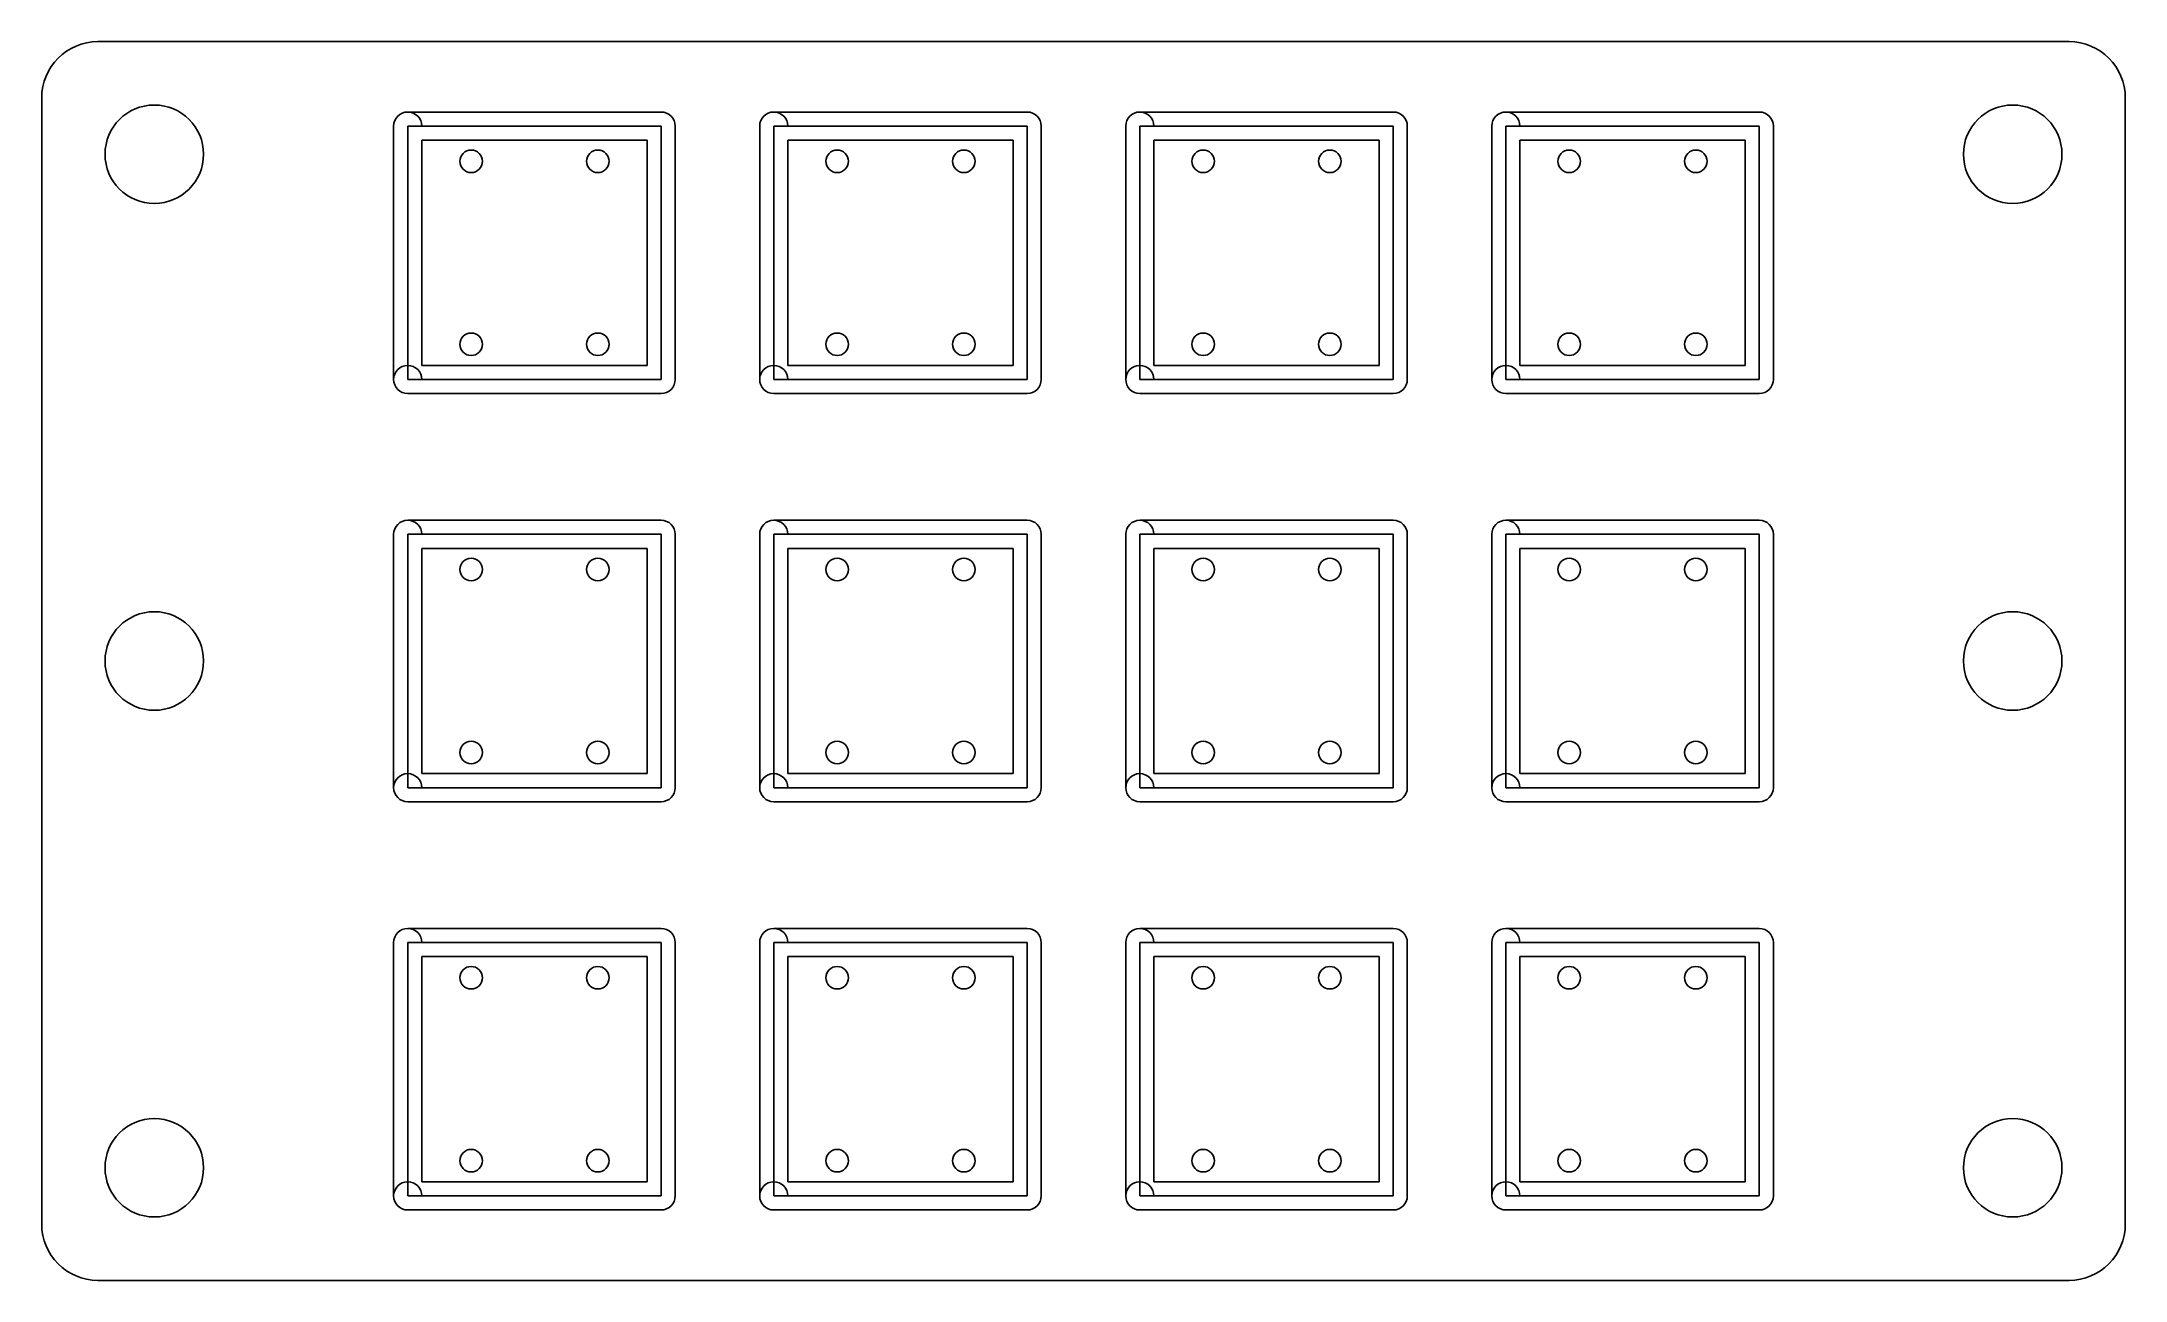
# Model space of a CAD drawing. Header units: millimetres. Extents: x -14 to 60, y 38.1 to 82.1.
import ezdxf

# ---------------------------------------------------------------- set-up
doc = ezdxf.new("R2010")
doc.units = ezdxf.units.MM
for name, color, linetype in [('Part__Feature', 7, 'CONTINUOUS'), ('Part__Feature001', 7, 'CONTINUOUS'), ('Part__Feature002', 7, 'CONTINUOUS'), ('Part__Feature003', 7, 'CONTINUOUS'), ('Part__Feature004', 7, 'CONTINUOUS'), ('Part__Feature005', 7, 'CONTINUOUS'), ('Part__Feature006', 7, 'CONTINUOUS'), ('Part__Feature007', 7, 'CONTINUOUS'), ('Part__Feature008', 7, 'CONTINUOUS'), ('Part__Feature009', 7, 'CONTINUOUS'), ('Part__Feature010', 7, 'CONTINUOUS'), ('Part__Feature011', 7, 'CONTINUOUS'), ('Part__Feature012', 7, 'CONTINUOUS')]:
    doc.layers.add(name, color=color, linetype=linetype)

msp = doc.modelspace()

# ---------------------------------------------------------------- linework, layer by layer
at = {"layer": 'Part__Feature'}
for p, q in [((7.98294, 79.5808, 24.2826), (-1.01706, 79.5808, 24.2826)), ((-1.01706, 79.5808, 28.1826), (7.98294, 79.5808, 28.1826)), ((7.98294, 79.5808, 24.2826), (-1.01706, 79.5808, 24.2826)), ((-1.01706, 79.5808, 24.2826), (-1.01706, 79.5808, 28.1826)), ((-1.01706, 79.5808, 23.4826), (7.98294, 79.5808, 23.4826)), ((-1.01706, 79.5808, 23.4826), (7.98294, 79.5808, 23.4826)), ((-1.01706, 79.5808, 17.6826), (7.98294, 79.5808, 17.6826)), ((-1.01706, 79.5808, 17.6826), (-1.01706, 79.5808, 23.4826)), ((-1.01706, 79.5808, 17.6826), (7.98294, 79.5808, 17.6826)), ((-1.01706, 79.5808, 24.2826), (-1.01706, 79.5808, 28.1826)), ((-1.01706, 79.5808, 28.1826), (7.98294, 79.5808, 28.1826)), ((-1.01706, 79.5808, 17.6826), (-1.01706, 79.5808, 23.4826)), ((7.98294, 79.5808, 28.1826), (7.98294, 79.5808, 24.2826)), ((7.98294, 79.5808, 23.4826), (7.98294, 79.5808, 17.6826)), ((7.98294, 79.5808, 28.1826), (7.98294, 79.5808, 24.2826)), ((7.98294, 79.5808, 23.4826), (7.98294, 79.5808, 17.6826)), ((-1.51706, 79.0808, 24.2826), (-1.51706, 70.0808, 24.2826)), ((-1.51706, 79.0808, 24.2826), (-1.51706, 70.0808, 24.2826)), ((-1.51706, 70.0808, 28.1826), (-1.51706, 79.0808, 28.1826)), ((-1.51706, 79.0808, 28.1826), (-1.51706, 79.0808, 24.2826)), ((-1.51706, 70.0808, 23.4826), (-1.51706, 79.0808, 23.4826)), ((-1.51706, 70.0808, 17.6826), (-1.51706, 79.0808, 17.6826)), ((-1.51706, 70.0808, 23.4826), (-1.51706, 79.0808, 23.4826)), ((-1.51706, 79.0808, 23.4826), (-1.51706, 79.0808, 17.6826)), ((-1.51706, 70.0808, 17.6826), (-1.51706, 79.0808, 17.6826)), ((-1.51706, 70.0808, 28.1826), (-1.51706, 79.0808, 28.1826)), ((-1.51706, 79.0808, 28.1826), (-1.51706, 79.0808, 24.2826)), ((-1.51706, 79.0808, 23.4826), (-1.51706, 79.0808, 17.6826)), ((7.98294, 79.0808, 28.6826), (-1.01706, 79.0808, 28.6826)), ((-1.01706, 79.0808, 28.6826), (-1.01706, 70.0808, 28.6826)), ((-1.01706, 79.0808, 28.6826), (-1.01706, 70.0808, 28.6826)), ((7.98294, 79.0808, 28.6826), (-1.01706, 79.0808, 28.6826)), ((-0.51706, 70.5808, 24.2826), (-0.51706, 78.5808, 24.2826)), ((-0.51706, 78.5808, 24.2826), (7.48294, 78.5808, 24.2826)), ((-0.51706, 70.5808, 24.2826), (-0.51706, 78.5808, 24.2826)), ((-0.51706, 78.5808, 23.4826), (-0.51706, 78.5808, 24.2826)), ((-0.51706, 70.5808, 23.4826), (-0.51706, 78.5808, 23.4826)), ((-0.51706, 78.5808, 24.2826), (7.48294, 78.5808, 24.2826)), ((-0.51706, 78.5808, 23.4826), (7.48294, 78.5808, 23.4826)), ((-0.51706, 78.5808, 23.4826), (-0.51706, 78.5808, 24.2826)), ((-0.51706, 70.5808, 23.4826), (-0.51706, 78.5808, 23.4826)), ((-0.51706, 78.5808, 23.4826), (7.48294, 78.5808, 23.4826)), ((7.48294, 78.5808, 24.2826), (7.48294, 70.5808, 24.2826)), ((7.48294, 78.5808, 23.4826), (7.48294, 78.5808, 24.2826)), ((7.48294, 78.5808, 24.2826), (7.48294, 70.5808, 24.2826)), ((7.48294, 78.5808, 23.4826), (7.48294, 70.5808, 23.4826)), ((7.48294, 78.5808, 23.4826), (7.48294, 78.5808, 24.2826)), ((7.48294, 78.5808, 23.4826), (7.48294, 70.5808, 23.4826)), ((7.98294, 70.0808, 28.6826), (7.98294, 79.0808, 28.6826)), ((7.98294, 70.0808, 28.6826), (7.98294, 79.0808, 28.6826)), ((8.48294, 70.0808, 24.2826), (8.48294, 79.0808, 24.2826)), ((8.48294, 79.0808, 28.1826), (8.48294, 70.0808, 28.1826)), ((8.48294, 70.0808, 24.2826), (8.48294, 79.0808, 24.2826)), ((8.48294, 79.0808, 24.2826), (8.48294, 79.0808, 28.1826)), ((8.48294, 79.0808, 23.4826), (8.48294, 70.0808, 23.4826)), ((8.48294, 79.0808, 17.6826), (8.48294, 70.0808, 17.6826)), ((8.48294, 79.0808, 17.6826), (8.48294, 79.0808, 23.4826)), ((8.48294, 79.0808, 23.4826), (8.48294, 70.0808, 23.4826)), ((8.48294, 79.0808, 17.6826), (8.48294, 70.0808, 17.6826)), ((8.48294, 79.0808, 24.2826), (8.48294, 79.0808, 28.1826)), ((8.48294, 79.0808, 28.1826), (8.48294, 70.0808, 28.1826)), ((8.48294, 79.0808, 17.6826), (8.48294, 79.0808, 23.4826)), ((0.83294, 77.8308, 14.1826), (0.83294, 77.8308, 17.6826)), ((0.83294, 77.8308, 14.1826), (0.83294, 77.8308, 17.6826)), ((1.63294, 77.8308, 14.1826), (1.63294, 77.8308, 17.6826)), ((1.63294, 77.8308, 14.1826), (1.63294, 77.8308, 17.6826)), ((5.33294, 77.8308, 14.1826), (5.33294, 77.8308, 17.6826)), ((5.33294, 77.8308, 14.1826), (5.33294, 77.8308, 17.6826)), ((6.13294, 77.8308, 14.1826), (6.13294, 77.8308, 17.6826)), ((6.13294, 77.8308, 14.1826), (6.13294, 77.8308, 17.6826)), ((0.83294, 71.3308, 14.1826), (0.83294, 71.3308, 17.6826)), ((0.83294, 71.3308, 14.1826), (0.83294, 71.3308, 17.6826)), ((1.63294, 71.3308, 14.1826), (1.63294, 71.3308, 17.6826)), ((1.63294, 71.3308, 14.1826), (1.63294, 71.3308, 17.6826)), ((5.33294, 71.3308, 14.1826), (5.33294, 71.3308, 17.6826)), ((5.33294, 71.3308, 14.1826), (5.33294, 71.3308, 17.6826)), ((6.13294, 71.3308, 14.1826), (6.13294, 71.3308, 17.6826)), ((6.13294, 71.3308, 14.1826), (6.13294, 71.3308, 17.6826)), ((7.48294, 70.5808, 24.2826), (-0.51706, 70.5808, 24.2826)), ((-0.51706, 70.5808, 23.4826), (-0.51706, 70.5808, 24.2826)), ((7.48294, 70.5808, 24.2826), (-0.51706, 70.5808, 24.2826)), ((-0.51706, 70.5808, 23.4826), (-0.51706, 70.5808, 24.2826)), ((7.48294, 70.5808, 23.4826), (-0.51706, 70.5808, 23.4826)), ((7.48294, 70.5808, 23.4826), (-0.51706, 70.5808, 23.4826)), ((7.48294, 70.5808, 23.4826), (7.48294, 70.5808, 24.2826)), ((7.48294, 70.5808, 23.4826), (7.48294, 70.5808, 24.2826)), ((-1.51706, 70.0808, 24.2826), (-1.51706, 70.0808, 28.1826)), ((-1.51706, 70.0808, 17.6826), (-1.51706, 70.0808, 23.4826)), ((-1.51706, 70.0808, 24.2826), (-1.51706, 70.0808, 28.1826)), ((-1.51706, 70.0808, 17.6826), (-1.51706, 70.0808, 23.4826)), ((-1.01706, 70.0808, 28.6826), (7.98294, 70.0808, 28.6826)), ((-1.01706, 70.0808, 28.6826), (7.98294, 70.0808, 28.6826)), ((-1.01706, 69.5808, 24.2826), (7.98294, 69.5808, 24.2826)), ((7.98294, 69.5808, 28.1826), (-1.01706, 69.5808, 28.1826)), ((-1.01706, 69.5808, 28.1826), (-1.01706, 69.5808, 24.2826)), ((-1.01706, 69.5808, 24.2826), (7.98294, 69.5808, 24.2826)), ((7.98294, 69.5808, 23.4826), (-1.01706, 69.5808, 23.4826)), ((7.98294, 69.5808, 17.6826), (-1.01706, 69.5808, 17.6826)), ((7.98294, 69.5808, 23.4826), (-1.01706, 69.5808, 23.4826)), ((-1.01706, 69.5808, 23.4826), (-1.01706, 69.5808, 17.6826)), ((7.98294, 69.5808, 17.6826), (-1.01706, 69.5808, 17.6826)), ((7.98294, 69.5808, 28.1826), (-1.01706, 69.5808, 28.1826)), ((-1.01706, 69.5808, 28.1826), (-1.01706, 69.5808, 24.2826)), ((-1.01706, 69.5808, 23.4826), (-1.01706, 69.5808, 17.6826)), ((7.98294, 69.5808, 24.2826), (7.98294, 69.5808, 28.1826)), ((7.98294, 69.5808, 17.6826), (7.98294, 69.5808, 23.4826)), ((7.98294, 69.5808, 24.2826), (7.98294, 69.5808, 28.1826)), ((7.98294, 69.5808, 17.6826), (7.98294, 69.5808, 23.4826)), ((8.48294, 70.0808, 28.1826), (8.48294, 70.0808, 24.2826)), ((8.48294, 70.0808, 23.4826), (8.48294, 70.0808, 17.6826)), ((8.48294, 70.0808, 28.1826), (8.48294, 70.0808, 24.2826)), ((8.48294, 70.0808, 23.4826), (8.48294, 70.0808, 17.6826))]:
    msp.add_line(p, q, dxfattribs=at)
for centre, radius, start, end in [((-1.01706, 79.0808, 24.2826), 0.5, 90, 180), ((-1.01706, 79.0808, 23.4826), 0.5, 90, 180), ((-1.01706, 79.0808, 17.6826), 0.5, 90, 180), ((-1.01706, 79.0808, 28.1826), 0.5, 0, 180), ((-1.01706, 79.0808, 24.2826), 0.5, 90, 180), ((-1.01706, 79.0808, 28.1826), 0.5, 90, 180), ((-1.01706, 79.0808, 28.1826), 0.5, 90, 180), ((-1.01706, 79.0808, 28.1826), 0.5, 0, 180), ((-1.01706, 79.0808, 17.6826), 0.5, 90, 180), ((-1.01706, 79.0808, 23.4826), 0.5, 90, 180), ((-1.01706, 79.0808, 28.1826), 0.5, 0, 90), ((-1.01706, 79.0808, 28.1826), 0.5, 0, 90), ((7.98294, 79.0808, 24.2826), 0.5, 0, 90), ((7.98294, 79.0808, 23.4826), 0.5, 0, 90), ((7.98294, 79.0808, 17.6826), 0.5, 0, 90), ((7.98294, 79.0808, 24.2826), 0.5, 0, 90), ((7.98294, 79.0808, 28.1826), 0.5, 0, 90), ((7.98294, 79.0808, 28.1826), 0.5, 0, 90), ((7.98294, 79.0808, 17.6826), 0.5, 0, 90), ((7.98294, 79.0808, 23.4826), 0.5, 0, 90), ((7.98294, 79.0808, 28.1826), 0, 0, 0), ((7.98294, 79.0808, 28.1826), 0, 0, 0), ((7.98294, 79.0808, 28.1826), 0, 90, 0), ((7.98294, 79.0808, 28.1826), 0, 90, 0), ((1.23294, 77.8308, 14.1826), 0.4, 0, 180), ((1.23294, 77.8308, 17.6826), 0.4, 0, 180), ((1.23294, 77.8308, 14.1826), 0.4, 0, 180), ((1.23294, 77.8308, 17.6826), 0.4, 0, 180), ((1.23294, 77.8308, 14.1826), 0.4, 180, 0), ((1.23294, 77.8308, 14.1826), 0.4, 180, 0), ((1.23294, 77.8308, 17.6826), 0.4, 180, 0), ((1.23294, 77.8308, 17.6826), 0.4, 180, 0), ((5.73294, 77.8308, 14.1826), 0.4, 0, 180), ((5.73294, 77.8308, 17.6826), 0.4, 0, 180), ((5.73294, 77.8308, 14.1826), 0.4, 0, 180), ((5.73294, 77.8308, 17.6826), 0.4, 0, 180), ((5.73294, 77.8308, 14.1826), 0.4, 180, 0), ((5.73294, 77.8308, 14.1826), 0.4, 180, 0), ((5.73294, 77.8308, 17.6826), 0.4, 180, 0), ((5.73294, 77.8308, 17.6826), 0.4, 180, 0), ((1.23294, 71.3308, 14.1826), 0.4, 0, 180), ((1.23294, 71.3308, 17.6826), 0.4, 0, 180), ((1.23294, 71.3308, 17.6826), 0.4, 0, 180), ((1.23294, 71.3308, 14.1826), 0.4, 0, 180), ((1.23294, 71.3308, 17.6826), 0.4, 180, 0), ((1.23294, 71.3308, 14.1826), 0.4, 180, 0), ((1.23294, 71.3308, 17.6826), 0.4, 180, 0), ((1.23294, 71.3308, 14.1826), 0.4, 180, 0), ((5.73294, 71.3308, 14.1826), 0.4, 0, 180), ((5.73294, 71.3308, 17.6826), 0.4, 0, 180), ((5.73294, 71.3308, 17.6826), 0.4, 0, 180), ((5.73294, 71.3308, 14.1826), 0.4, 0, 180), ((5.73294, 71.3308, 17.6826), 0.4, 180, 0), ((5.73294, 71.3308, 14.1826), 0.4, 180, 0), ((5.73294, 71.3308, 17.6826), 0.4, 180, 0), ((5.73294, 71.3308, 14.1826), 0.4, 180, 0), ((-1.01706, 70.0808, 28.1826), 0.5, 0, -90), ((-1.01706, 70.0808, 28.1826), 0.5, 0, -90), ((-1.01706, 70.0808, 28.1826), 0.5, 0, 180), ((-1.01706, 70.0808, 28.1826), 0.5, 0, 180), ((-1.01706, 70.0808, 24.2826), 0.5, 180, -90), ((-1.01706, 70.0808, 23.4826), 0.5, 180, -90), ((-1.01706, 70.0808, 17.6826), 0.5, 180, -90), ((-1.01706, 70.0808, 24.2826), 0.5, 180, -90), ((-1.01706, 70.0808, 28.1826), 0.5, 180, -90), ((-1.01706, 70.0808, 28.1826), 0.5, 180, -90), ((-1.01706, 70.0808, 17.6826), 0.5, 180, -90), ((-1.01706, 70.0808, 23.4826), 0.5, 180, -90), ((7.98294, 70.0808, 24.2826), 0.5, -90, 0), ((7.98294, 70.0808, 23.4826), 0.5, -90, 0), ((7.98294, 70.0808, 17.6826), 0.5, -90, 0), ((7.98294, 70.0808, 24.2826), 0.5, -90, 0), ((7.98294, 70.0808, 28.1826), 0.5, -90, 0), ((7.98294, 70.0808, 28.1826), 0, -90, 0), ((7.98294, 70.0808, 28.1826), 0, -90, 0), ((7.98294, 70.0808, 28.1826), 0.5, -90, 0), ((7.98294, 70.0808, 28.1826), 0, 0, 0), ((7.98294, 70.0808, 28.1826), 0, 0, 0), ((7.98294, 70.0808, 17.6826), 0.5, -90, 0), ((7.98294, 70.0808, 23.4826), 0.5, -90, 0)]:
    msp.add_arc(centre, radius, start, end, dxfattribs=at)
at = {"layer": 'Part__Feature001'}
for p, q in [((-1.51706, 64.5808, 24.2826), (-1.51706, 55.5808, 24.2826)), ((-1.51706, 64.5808, 24.2826), (-1.51706, 55.5808, 24.2826)), ((-1.51706, 55.5808, 28.1826), (-1.51706, 64.5808, 28.1826)), ((-1.51706, 64.5808, 28.1826), (-1.51706, 64.5808, 24.2826)), ((-1.51706, 55.5808, 23.4826), (-1.51706, 64.5808, 23.4826)), ((-1.51706, 55.5808, 17.6826), (-1.51706, 64.5808, 17.6826)), ((-1.51706, 55.5808, 23.4826), (-1.51706, 64.5808, 23.4826)), ((-1.51706, 64.5808, 23.4826), (-1.51706, 64.5808, 17.6826)), ((-1.51706, 55.5808, 17.6826), (-1.51706, 64.5808, 17.6826)), ((-1.51706, 55.5808, 28.1826), (-1.51706, 64.5808, 28.1826)), ((-1.51706, 64.5808, 28.1826), (-1.51706, 64.5808, 24.2826)), ((-1.51706, 64.5808, 23.4826), (-1.51706, 64.5808, 17.6826)), ((7.98294, 65.0808, 24.2826), (-1.01706, 65.0808, 24.2826)), ((-1.01706, 65.0808, 28.1826), (7.98294, 65.0808, 28.1826)), ((7.98294, 65.0808, 24.2826), (-1.01706, 65.0808, 24.2826)), ((-1.01706, 65.0808, 24.2826), (-1.01706, 65.0808, 28.1826)), ((-1.01706, 65.0808, 23.4826), (7.98294, 65.0808, 23.4826)), ((-1.01706, 65.0808, 23.4826), (7.98294, 65.0808, 23.4826)), ((-1.01706, 65.0808, 17.6826), (7.98294, 65.0808, 17.6826)), ((-1.01706, 65.0808, 17.6826), (-1.01706, 65.0808, 23.4826)), ((-1.01706, 65.0808, 17.6826), (7.98294, 65.0808, 17.6826)), ((-1.01706, 65.0808, 24.2826), (-1.01706, 65.0808, 28.1826)), ((-1.01706, 65.0808, 28.1826), (7.98294, 65.0808, 28.1826)), ((-1.01706, 65.0808, 17.6826), (-1.01706, 65.0808, 23.4826)), ((7.98294, 64.5808, 28.6826), (-1.01706, 64.5808, 28.6826)), ((-1.01706, 64.5808, 28.6826), (-1.01706, 55.5808, 28.6826)), ((-1.01706, 64.5808, 28.6826), (-1.01706, 55.5808, 28.6826)), ((7.98294, 64.5808, 28.6826), (-1.01706, 64.5808, 28.6826)), ((7.98294, 65.0808, 28.1826), (7.98294, 65.0808, 24.2826)), ((7.98294, 65.0808, 23.4826), (7.98294, 65.0808, 17.6826)), ((7.98294, 65.0808, 28.1826), (7.98294, 65.0808, 24.2826)), ((7.98294, 65.0808, 23.4826), (7.98294, 65.0808, 17.6826)), ((7.98294, 55.5808, 28.6826), (7.98294, 64.5808, 28.6826)), ((7.98294, 55.5808, 28.6826), (7.98294, 64.5808, 28.6826)), ((8.48294, 55.5808, 24.2826), (8.48294, 64.5808, 24.2826)), ((8.48294, 64.5808, 28.1826), (8.48294, 55.5808, 28.1826)), ((8.48294, 55.5808, 24.2826), (8.48294, 64.5808, 24.2826)), ((8.48294, 64.5808, 24.2826), (8.48294, 64.5808, 28.1826)), ((8.48294, 64.5808, 23.4826), (8.48294, 55.5808, 23.4826)), ((8.48294, 64.5808, 17.6826), (8.48294, 55.5808, 17.6826)), ((8.48294, 64.5808, 17.6826), (8.48294, 64.5808, 23.4826)), ((8.48294, 64.5808, 23.4826), (8.48294, 55.5808, 23.4826)), ((8.48294, 64.5808, 17.6826), (8.48294, 55.5808, 17.6826)), ((8.48294, 64.5808, 24.2826), (8.48294, 64.5808, 28.1826)), ((8.48294, 64.5808, 28.1826), (8.48294, 55.5808, 28.1826)), ((8.48294, 64.5808, 17.6826), (8.48294, 64.5808, 23.4826)), ((-0.51706, 56.0808, 24.2826), (-0.51706, 64.0808, 24.2826)), ((-0.51706, 64.0808, 24.2826), (7.48294, 64.0808, 24.2826)), ((-0.51706, 56.0808, 24.2826), (-0.51706, 64.0808, 24.2826)), ((-0.51706, 64.0808, 23.4826), (-0.51706, 64.0808, 24.2826)), ((-0.51706, 56.0808, 23.4826), (-0.51706, 64.0808, 23.4826)), ((-0.51706, 64.0808, 24.2826), (7.48294, 64.0808, 24.2826)), ((-0.51706, 64.0808, 23.4826), (7.48294, 64.0808, 23.4826)), ((-0.51706, 64.0808, 23.4826), (-0.51706, 64.0808, 24.2826)), ((-0.51706, 56.0808, 23.4826), (-0.51706, 64.0808, 23.4826)), ((-0.51706, 64.0808, 23.4826), (7.48294, 64.0808, 23.4826)), ((7.48294, 64.0808, 24.2826), (7.48294, 56.0808, 24.2826)), ((7.48294, 64.0808, 23.4826), (7.48294, 64.0808, 24.2826)), ((7.48294, 64.0808, 24.2826), (7.48294, 56.0808, 24.2826)), ((7.48294, 64.0808, 23.4826), (7.48294, 56.0808, 23.4826)), ((7.48294, 64.0808, 23.4826), (7.48294, 64.0808, 24.2826)), ((7.48294, 64.0808, 23.4826), (7.48294, 56.0808, 23.4826)), ((0.83294, 63.3308, 14.1826), (0.83294, 63.3308, 17.6826)), ((0.83294, 63.3308, 14.1826), (0.83294, 63.3308, 17.6826)), ((1.63294, 63.3308, 14.1826), (1.63294, 63.3308, 17.6826)), ((1.63294, 63.3308, 14.1826), (1.63294, 63.3308, 17.6826)), ((5.33294, 63.3308, 14.1826), (5.33294, 63.3308, 17.6826)), ((5.33294, 63.3308, 14.1826), (5.33294, 63.3308, 17.6826)), ((6.13294, 63.3308, 14.1826), (6.13294, 63.3308, 17.6826)), ((6.13294, 63.3308, 14.1826), (6.13294, 63.3308, 17.6826)), ((0.83294, 56.8308, 14.1826), (0.83294, 56.8308, 17.6826)), ((0.83294, 56.8308, 14.1826), (0.83294, 56.8308, 17.6826)), ((1.63294, 56.8308, 14.1826), (1.63294, 56.8308, 17.6826)), ((1.63294, 56.8308, 14.1826), (1.63294, 56.8308, 17.6826)), ((5.33294, 56.8308, 14.1826), (5.33294, 56.8308, 17.6826)), ((5.33294, 56.8308, 14.1826), (5.33294, 56.8308, 17.6826)), ((6.13294, 56.8308, 14.1826), (6.13294, 56.8308, 17.6826)), ((6.13294, 56.8308, 14.1826), (6.13294, 56.8308, 17.6826)), ((-1.51706, 55.5808, 24.2826), (-1.51706, 55.5808, 28.1826)), ((-1.51706, 55.5808, 17.6826), (-1.51706, 55.5808, 23.4826)), ((-1.51706, 55.5808, 24.2826), (-1.51706, 55.5808, 28.1826)), ((-1.51706, 55.5808, 17.6826), (-1.51706, 55.5808, 23.4826)), ((-1.01706, 55.5808, 28.6826), (7.98294, 55.5808, 28.6826)), ((-1.01706, 55.5808, 28.6826), (7.98294, 55.5808, 28.6826)), ((7.48294, 56.0808, 24.2826), (-0.51706, 56.0808, 24.2826)), ((-0.51706, 56.0808, 23.4826), (-0.51706, 56.0808, 24.2826)), ((7.48294, 56.0808, 24.2826), (-0.51706, 56.0808, 24.2826)), ((-0.51706, 56.0808, 23.4826), (-0.51706, 56.0808, 24.2826)), ((7.48294, 56.0808, 23.4826), (-0.51706, 56.0808, 23.4826)), ((7.48294, 56.0808, 23.4826), (-0.51706, 56.0808, 23.4826)), ((7.48294, 56.0808, 23.4826), (7.48294, 56.0808, 24.2826)), ((7.48294, 56.0808, 23.4826), (7.48294, 56.0808, 24.2826)), ((8.48294, 55.5808, 28.1826), (8.48294, 55.5808, 24.2826)), ((8.48294, 55.5808, 23.4826), (8.48294, 55.5808, 17.6826)), ((8.48294, 55.5808, 28.1826), (8.48294, 55.5808, 24.2826)), ((8.48294, 55.5808, 23.4826), (8.48294, 55.5808, 17.6826)), ((-1.01706, 55.0808, 24.2826), (7.98294, 55.0808, 24.2826)), ((7.98294, 55.0808, 28.1826), (-1.01706, 55.0808, 28.1826)), ((-1.01706, 55.0808, 28.1826), (-1.01706, 55.0808, 24.2826)), ((-1.01706, 55.0808, 24.2826), (7.98294, 55.0808, 24.2826)), ((7.98294, 55.0808, 23.4826), (-1.01706, 55.0808, 23.4826)), ((7.98294, 55.0808, 17.6826), (-1.01706, 55.0808, 17.6826)), ((7.98294, 55.0808, 23.4826), (-1.01706, 55.0808, 23.4826)), ((-1.01706, 55.0808, 23.4826), (-1.01706, 55.0808, 17.6826)), ((7.98294, 55.0808, 17.6826), (-1.01706, 55.0808, 17.6826)), ((7.98294, 55.0808, 28.1826), (-1.01706, 55.0808, 28.1826)), ((-1.01706, 55.0808, 28.1826), (-1.01706, 55.0808, 24.2826)), ((-1.01706, 55.0808, 23.4826), (-1.01706, 55.0808, 17.6826)), ((7.98294, 55.0808, 24.2826), (7.98294, 55.0808, 28.1826)), ((7.98294, 55.0808, 17.6826), (7.98294, 55.0808, 23.4826)), ((7.98294, 55.0808, 24.2826), (7.98294, 55.0808, 28.1826)), ((7.98294, 55.0808, 17.6826), (7.98294, 55.0808, 23.4826))]:
    msp.add_line(p, q, dxfattribs=at)
for centre, radius, start, end in [((-1.01706, 64.5808, 24.2826), 0.5, 90, 180), ((-1.01706, 64.5808, 23.4826), 0.5, 90, 180), ((-1.01706, 64.5808, 17.6826), 0.5, 90, 180), ((-1.01706, 64.5808, 28.1826), 0.5, 0, 180), ((-1.01706, 64.5808, 24.2826), 0.5, 90, 180), ((-1.01706, 64.5808, 28.1826), 0.5, 90, 180), ((-1.01706, 64.5808, 28.1826), 0.5, 90, 180), ((-1.01706, 64.5808, 28.1826), 0.5, 0, 180), ((-1.01706, 64.5808, 17.6826), 0.5, 90, 180), ((-1.01706, 64.5808, 23.4826), 0.5, 90, 180), ((-1.01706, 64.5808, 28.1826), 0.5, 0, 90), ((-1.01706, 64.5808, 28.1826), 0.5, 0, 90), ((7.98294, 64.5808, 24.2826), 0.5, 0, 90), ((7.98294, 64.5808, 23.4826), 0.5, 0, 90), ((7.98294, 64.5808, 17.6826), 0.5, 0, 90), ((7.98294, 64.5808, 24.2826), 0.5, 0, 90), ((7.98294, 64.5808, 28.1826), 0.5, 0, 90), ((7.98294, 64.5808, 28.1826), 0.5, 0, 90), ((7.98294, 64.5808, 17.6826), 0.5, 0, 90), ((7.98294, 64.5808, 23.4826), 0.5, 0, 90), ((7.98294, 64.5808, 28.1826), 0, 0, 0), ((7.98294, 64.5808, 28.1826), 0, 0, 0), ((7.98294, 64.5808, 28.1826), 0, 90, 0), ((7.98294, 64.5808, 28.1826), 0, 90, 0), ((1.23294, 63.3308, 14.1826), 0.4, 0, 180), ((1.23294, 63.3308, 17.6826), 0.4, 0, 180), ((1.23294, 63.3308, 14.1826), 0.4, 0, 180), ((1.23294, 63.3308, 17.6826), 0.4, 0, 180), ((5.73294, 63.3308, 14.1826), 0.4, 0, 180), ((5.73294, 63.3308, 17.6826), 0.4, 0, 180), ((5.73294, 63.3308, 14.1826), 0.4, 0, 180), ((5.73294, 63.3308, 17.6826), 0.4, 0, 180), ((1.23294, 63.3308, 14.1826), 0.4, 180, 0), ((1.23294, 63.3308, 14.1826), 0.4, 180, 0), ((1.23294, 63.3308, 17.6826), 0.4, 180, 0), ((1.23294, 63.3308, 17.6826), 0.4, 180, 0), ((5.73294, 63.3308, 14.1826), 0.4, 180, 0), ((5.73294, 63.3308, 14.1826), 0.4, 180, 0), ((5.73294, 63.3308, 17.6826), 0.4, 180, 0), ((5.73294, 63.3308, 17.6826), 0.4, 180, 0), ((1.23294, 56.8308, 14.1826), 0.4, 0, 180), ((1.23294, 56.8308, 17.6826), 0.4, 0, 180), ((1.23294, 56.8308, 17.6826), 0.4, 0, 180), ((1.23294, 56.8308, 14.1826), 0.4, 0, 180), ((5.73294, 56.8308, 14.1826), 0.4, 0, 180), ((5.73294, 56.8308, 17.6826), 0.4, 0, 180), ((5.73294, 56.8308, 17.6826), 0.4, 0, 180), ((5.73294, 56.8308, 14.1826), 0.4, 0, 180), ((1.23294, 56.8308, 17.6826), 0.4, 180, 0), ((1.23294, 56.8308, 14.1826), 0.4, 180, 0), ((1.23294, 56.8308, 17.6826), 0.4, 180, 0), ((1.23294, 56.8308, 14.1826), 0.4, 180, 0), ((5.73294, 56.8308, 17.6826), 0.4, 180, 0), ((5.73294, 56.8308, 14.1826), 0.4, 180, 0), ((5.73294, 56.8308, 17.6826), 0.4, 180, 0), ((5.73294, 56.8308, 14.1826), 0.4, 180, 0), ((-1.01706, 55.5808, 28.1826), 0.5, 0, -90), ((-1.01706, 55.5808, 28.1826), 0.5, 0, -90), ((-1.01706, 55.5808, 28.1826), 0.5, 0, 180), ((-1.01706, 55.5808, 28.1826), 0.5, 0, 180), ((-1.01706, 55.5808, 24.2826), 0.5, 180, -90), ((-1.01706, 55.5808, 23.4826), 0.5, 180, -90), ((-1.01706, 55.5808, 17.6826), 0.5, 180, -90), ((-1.01706, 55.5808, 24.2826), 0.5, 180, -90), ((-1.01706, 55.5808, 28.1826), 0.5, 180, -90), ((-1.01706, 55.5808, 28.1826), 0.5, 180, -90), ((-1.01706, 55.5808, 17.6826), 0.5, 180, -90), ((-1.01706, 55.5808, 23.4826), 0.5, 180, -90), ((7.98294, 55.5808, 24.2826), 0.5, -90, 0), ((7.98294, 55.5808, 23.4826), 0.5, -90, 0), ((7.98294, 55.5808, 17.6826), 0.5, -90, 0), ((7.98294, 55.5808, 24.2826), 0.5, -90, 0), ((7.98294, 55.5808, 28.1826), 0.5, -90, 0), ((7.98294, 55.5808, 28.1826), 0, -90, 0), ((7.98294, 55.5808, 28.1826), 0, -90, 0), ((7.98294, 55.5808, 28.1826), 0.5, -90, 0), ((7.98294, 55.5808, 28.1826), 0, 0, 0), ((7.98294, 55.5808, 28.1826), 0, 0, 0), ((7.98294, 55.5808, 17.6826), 0.5, -90, 0), ((7.98294, 55.5808, 23.4826), 0.5, -90, 0)]:
    msp.add_arc(centre, radius, start, end, dxfattribs=at)
at = {"layer": 'Part__Feature002'}
for p, q in [((7.98294, 50.5808, 24.2826), (-1.01706, 50.5808, 24.2826)), ((-1.01706, 50.5808, 28.1826), (7.98294, 50.5808, 28.1826)), ((7.98294, 50.5808, 24.2826), (-1.01706, 50.5808, 24.2826)), ((-1.01706, 50.5808, 24.2826), (-1.01706, 50.5808, 28.1826)), ((-1.01706, 50.5808, 23.4826), (7.98294, 50.5808, 23.4826)), ((-1.01706, 50.5808, 23.4826), (7.98294, 50.5808, 23.4826)), ((-1.01706, 50.5808, 17.6826), (7.98294, 50.5808, 17.6826)), ((-1.01706, 50.5808, 17.6826), (-1.01706, 50.5808, 23.4826)), ((-1.01706, 50.5808, 17.6826), (7.98294, 50.5808, 17.6826)), ((-1.01706, 50.5808, 24.2826), (-1.01706, 50.5808, 28.1826)), ((-1.01706, 50.5808, 28.1826), (7.98294, 50.5808, 28.1826)), ((-1.01706, 50.5808, 17.6826), (-1.01706, 50.5808, 23.4826)), ((7.98294, 50.5808, 28.1826), (7.98294, 50.5808, 24.2826)), ((7.98294, 50.5808, 23.4826), (7.98294, 50.5808, 17.6826)), ((7.98294, 50.5808, 28.1826), (7.98294, 50.5808, 24.2826)), ((7.98294, 50.5808, 23.4826), (7.98294, 50.5808, 17.6826)), ((-1.51706, 50.0808, 24.2826), (-1.51706, 41.0808, 24.2826)), ((-1.51706, 50.0808, 24.2826), (-1.51706, 41.0808, 24.2826)), ((-1.51706, 41.0808, 28.1826), (-1.51706, 50.0808, 28.1826)), ((-1.51706, 50.0808, 28.1826), (-1.51706, 50.0808, 24.2826)), ((-1.51706, 41.0808, 23.4826), (-1.51706, 50.0808, 23.4826)), ((-1.51706, 41.0808, 17.6826), (-1.51706, 50.0808, 17.6826)), ((-1.51706, 41.0808, 23.4826), (-1.51706, 50.0808, 23.4826)), ((-1.51706, 50.0808, 23.4826), (-1.51706, 50.0808, 17.6826)), ((-1.51706, 41.0808, 17.6826), (-1.51706, 50.0808, 17.6826)), ((-1.51706, 41.0808, 28.1826), (-1.51706, 50.0808, 28.1826)), ((-1.51706, 50.0808, 28.1826), (-1.51706, 50.0808, 24.2826)), ((-1.51706, 50.0808, 23.4826), (-1.51706, 50.0808, 17.6826)), ((7.98294, 50.0808, 28.6826), (-1.01706, 50.0808, 28.6826)), ((-1.01706, 50.0808, 28.6826), (-1.01706, 41.0808, 28.6826)), ((-1.01706, 50.0808, 28.6826), (-1.01706, 41.0808, 28.6826)), ((7.98294, 50.0808, 28.6826), (-1.01706, 50.0808, 28.6826)), ((-0.51706, 41.5808, 24.2826), (-0.51706, 49.5808, 24.2826)), ((-0.51706, 49.5808, 24.2826), (7.48294, 49.5808, 24.2826)), ((-0.51706, 41.5808, 24.2826), (-0.51706, 49.5808, 24.2826)), ((-0.51706, 49.5808, 23.4826), (-0.51706, 49.5808, 24.2826)), ((-0.51706, 41.5808, 23.4826), (-0.51706, 49.5808, 23.4826)), ((-0.51706, 49.5808, 24.2826), (7.48294, 49.5808, 24.2826)), ((-0.51706, 49.5808, 23.4826), (7.48294, 49.5808, 23.4826)), ((-0.51706, 49.5808, 23.4826), (-0.51706, 49.5808, 24.2826)), ((-0.51706, 41.5808, 23.4826), (-0.51706, 49.5808, 23.4826)), ((-0.51706, 49.5808, 23.4826), (7.48294, 49.5808, 23.4826)), ((7.48294, 49.5808, 24.2826), (7.48294, 41.5808, 24.2826)), ((7.48294, 49.5808, 23.4826), (7.48294, 49.5808, 24.2826)), ((7.48294, 49.5808, 24.2826), (7.48294, 41.5808, 24.2826)), ((7.48294, 49.5808, 23.4826), (7.48294, 41.5808, 23.4826)), ((7.48294, 49.5808, 23.4826), (7.48294, 49.5808, 24.2826)), ((7.48294, 49.5808, 23.4826), (7.48294, 41.5808, 23.4826)), ((7.98294, 41.0808, 28.6826), (7.98294, 50.0808, 28.6826)), ((7.98294, 41.0808, 28.6826), (7.98294, 50.0808, 28.6826)), ((8.48294, 41.0808, 24.2826), (8.48294, 50.0808, 24.2826)), ((8.48294, 50.0808, 28.1826), (8.48294, 41.0808, 28.1826)), ((8.48294, 41.0808, 24.2826), (8.48294, 50.0808, 24.2826)), ((8.48294, 50.0808, 24.2826), (8.48294, 50.0808, 28.1826)), ((8.48294, 50.0808, 23.4826), (8.48294, 41.0808, 23.4826)), ((8.48294, 50.0808, 17.6826), (8.48294, 41.0808, 17.6826)), ((8.48294, 50.0808, 17.6826), (8.48294, 50.0808, 23.4826)), ((8.48294, 50.0808, 23.4826), (8.48294, 41.0808, 23.4826)), ((8.48294, 50.0808, 17.6826), (8.48294, 41.0808, 17.6826)), ((8.48294, 50.0808, 24.2826), (8.48294, 50.0808, 28.1826)), ((8.48294, 50.0808, 28.1826), (8.48294, 41.0808, 28.1826)), ((8.48294, 50.0808, 17.6826), (8.48294, 50.0808, 23.4826)), ((0.83294, 48.8308, 14.1826), (0.83294, 48.8308, 17.6826)), ((0.83294, 48.8308, 14.1826), (0.83294, 48.8308, 17.6826)), ((1.63294, 48.8308, 14.1826), (1.63294, 48.8308, 17.6826)), ((1.63294, 48.8308, 14.1826), (1.63294, 48.8308, 17.6826)), ((5.33294, 48.8308, 14.1826), (5.33294, 48.8308, 17.6826)), ((5.33294, 48.8308, 14.1826), (5.33294, 48.8308, 17.6826)), ((6.13294, 48.8308, 14.1826), (6.13294, 48.8308, 17.6826)), ((6.13294, 48.8308, 14.1826), (6.13294, 48.8308, 17.6826)), ((0.83294, 42.3308, 14.1826), (0.83294, 42.3308, 17.6826)), ((0.83294, 42.3308, 14.1826), (0.83294, 42.3308, 17.6826)), ((1.63294, 42.3308, 14.1826), (1.63294, 42.3308, 17.6826)), ((1.63294, 42.3308, 14.1826), (1.63294, 42.3308, 17.6826)), ((5.33294, 42.3308, 14.1826), (5.33294, 42.3308, 17.6826)), ((5.33294, 42.3308, 14.1826), (5.33294, 42.3308, 17.6826)), ((6.13294, 42.3308, 14.1826), (6.13294, 42.3308, 17.6826)), ((6.13294, 42.3308, 14.1826), (6.13294, 42.3308, 17.6826)), ((7.48294, 41.5808, 24.2826), (-0.51706, 41.5808, 24.2826)), ((-0.51706, 41.5808, 23.4826), (-0.51706, 41.5808, 24.2826)), ((7.48294, 41.5808, 24.2826), (-0.51706, 41.5808, 24.2826)), ((-0.51706, 41.5808, 23.4826), (-0.51706, 41.5808, 24.2826)), ((7.48294, 41.5808, 23.4826), (-0.51706, 41.5808, 23.4826)), ((7.48294, 41.5808, 23.4826), (-0.51706, 41.5808, 23.4826)), ((7.48294, 41.5808, 23.4826), (7.48294, 41.5808, 24.2826)), ((7.48294, 41.5808, 23.4826), (7.48294, 41.5808, 24.2826)), ((-1.51706, 41.0808, 24.2826), (-1.51706, 41.0808, 28.1826)), ((-1.51706, 41.0808, 17.6826), (-1.51706, 41.0808, 23.4826)), ((-1.51706, 41.0808, 24.2826), (-1.51706, 41.0808, 28.1826)), ((-1.51706, 41.0808, 17.6826), (-1.51706, 41.0808, 23.4826)), ((-1.01706, 41.0808, 28.6826), (7.98294, 41.0808, 28.6826)), ((-1.01706, 41.0808, 28.6826), (7.98294, 41.0808, 28.6826)), ((8.48294, 41.0808, 28.1826), (8.48294, 41.0808, 24.2826)), ((8.48294, 41.0808, 23.4826), (8.48294, 41.0808, 17.6826)), ((8.48294, 41.0808, 28.1826), (8.48294, 41.0808, 24.2826)), ((8.48294, 41.0808, 23.4826), (8.48294, 41.0808, 17.6826)), ((-1.01706, 40.5808, 24.2826), (7.98294, 40.5808, 24.2826)), ((7.98294, 40.5808, 28.1826), (-1.01706, 40.5808, 28.1826)), ((-1.01706, 40.5808, 28.1826), (-1.01706, 40.5808, 24.2826)), ((-1.01706, 40.5808, 24.2826), (7.98294, 40.5808, 24.2826)), ((7.98294, 40.5808, 23.4826), (-1.01706, 40.5808, 23.4826)), ((7.98294, 40.5808, 17.6826), (-1.01706, 40.5808, 17.6826)), ((7.98294, 40.5808, 23.4826), (-1.01706, 40.5808, 23.4826)), ((-1.01706, 40.5808, 23.4826), (-1.01706, 40.5808, 17.6826)), ((7.98294, 40.5808, 17.6826), (-1.01706, 40.5808, 17.6826)), ((7.98294, 40.5808, 28.1826), (-1.01706, 40.5808, 28.1826)), ((-1.01706, 40.5808, 28.1826), (-1.01706, 40.5808, 24.2826)), ((-1.01706, 40.5808, 23.4826), (-1.01706, 40.5808, 17.6826)), ((7.98294, 40.5808, 24.2826), (7.98294, 40.5808, 28.1826)), ((7.98294, 40.5808, 17.6826), (7.98294, 40.5808, 23.4826)), ((7.98294, 40.5808, 24.2826), (7.98294, 40.5808, 28.1826)), ((7.98294, 40.5808, 17.6826), (7.98294, 40.5808, 23.4826))]:
    msp.add_line(p, q, dxfattribs=at)
for centre, radius, start, end in [((-1.01706, 50.0808, 24.2826), 0.5, 90, 180), ((-1.01706, 50.0808, 23.4826), 0.5, 90, 180), ((-1.01706, 50.0808, 17.6826), 0.5, 90, 180), ((-1.01706, 50.0808, 28.1826), 0.5, 0, 180), ((-1.01706, 50.0808, 24.2826), 0.5, 90, 180), ((-1.01706, 50.0808, 28.1826), 0.5, 90, 180), ((-1.01706, 50.0808, 28.1826), 0.5, 90, 180), ((-1.01706, 50.0808, 28.1826), 0.5, 0, 180), ((-1.01706, 50.0808, 17.6826), 0.5, 90, 180), ((-1.01706, 50.0808, 23.4826), 0.5, 90, 180), ((-1.01706, 50.0808, 28.1826), 0.5, 0, 90), ((-1.01706, 50.0808, 28.1826), 0.5, 0, 90), ((7.98294, 50.0808, 24.2826), 0.5, 0, 90), ((7.98294, 50.0808, 23.4826), 0.5, 0, 90), ((7.98294, 50.0808, 17.6826), 0.5, 0, 90), ((7.98294, 50.0808, 24.2826), 0.5, 0, 90), ((7.98294, 50.0808, 28.1826), 0.5, 0, 90), ((7.98294, 50.0808, 28.1826), 0.5, 0, 90), ((7.98294, 50.0808, 17.6826), 0.5, 0, 90), ((7.98294, 50.0808, 23.4826), 0.5, 0, 90), ((7.98294, 50.0808, 28.1826), 0, 0, 0), ((7.98294, 50.0808, 28.1826), 0, 0, 0), ((7.98294, 50.0808, 28.1826), 0, 90, 0), ((7.98294, 50.0808, 28.1826), 0, 90, 0), ((1.23294, 48.8308, 14.1826), 0.4, 0, 180), ((1.23294, 48.8308, 17.6826), 0.4, 0, 180), ((1.23294, 48.8308, 14.1826), 0.4, 0, 180), ((1.23294, 48.8308, 17.6826), 0.4, 0, 180), ((5.73294, 48.8308, 14.1826), 0.4, 0, 180), ((5.73294, 48.8308, 17.6826), 0.4, 0, 180), ((5.73294, 48.8308, 14.1826), 0.4, 0, 180), ((5.73294, 48.8308, 17.6826), 0.4, 0, 180), ((1.23294, 48.8308, 14.1826), 0.4, 180, 0), ((1.23294, 48.8308, 14.1826), 0.4, 180, 0), ((1.23294, 48.8308, 17.6826), 0.4, 180, 0), ((1.23294, 48.8308, 17.6826), 0.4, 180, 0), ((5.73294, 48.8308, 14.1826), 0.4, 180, 0), ((5.73294, 48.8308, 14.1826), 0.4, 180, 0), ((5.73294, 48.8308, 17.6826), 0.4, 180, 0), ((5.73294, 48.8308, 17.6826), 0.4, 180, 0), ((1.23294, 42.3308, 14.1826), 0.4, 0, 180), ((1.23294, 42.3308, 17.6826), 0.4, 0, 180), ((1.23294, 42.3308, 17.6826), 0.4, 0, 180), ((1.23294, 42.3308, 14.1826), 0.4, 0, 180), ((1.23294, 42.3308, 17.6826), 0.4, 180, 0), ((1.23294, 42.3308, 14.1826), 0.4, 180, 0), ((1.23294, 42.3308, 17.6826), 0.4, 180, 0), ((1.23294, 42.3308, 14.1826), 0.4, 180, 0), ((5.73294, 42.3308, 14.1826), 0.4, 0, 180), ((5.73294, 42.3308, 17.6826), 0.4, 0, 180), ((5.73294, 42.3308, 17.6826), 0.4, 0, 180), ((5.73294, 42.3308, 14.1826), 0.4, 0, 180), ((5.73294, 42.3308, 17.6826), 0.4, 180, 0), ((5.73294, 42.3308, 14.1826), 0.4, 180, 0), ((5.73294, 42.3308, 17.6826), 0.4, 180, 0), ((5.73294, 42.3308, 14.1826), 0.4, 180, 0), ((-1.01706, 41.0808, 28.1826), 0.5, 0, -90), ((-1.01706, 41.0808, 28.1826), 0.5, 0, -90), ((-1.01706, 41.0808, 28.1826), 0.5, 0, 180), ((-1.01706, 41.0808, 28.1826), 0.5, 0, 180), ((-1.01706, 41.0808, 24.2826), 0.5, 180, -90), ((-1.01706, 41.0808, 23.4826), 0.5, 180, -90), ((-1.01706, 41.0808, 17.6826), 0.5, 180, -90), ((-1.01706, 41.0808, 24.2826), 0.5, 180, -90), ((-1.01706, 41.0808, 28.1826), 0.5, 180, -90), ((-1.01706, 41.0808, 28.1826), 0.5, 180, -90), ((-1.01706, 41.0808, 17.6826), 0.5, 180, -90), ((-1.01706, 41.0808, 23.4826), 0.5, 180, -90), ((7.98294, 41.0808, 24.2826), 0.5, -90, 0), ((7.98294, 41.0808, 23.4826), 0.5, -90, 0), ((7.98294, 41.0808, 17.6826), 0.5, -90, 0), ((7.98294, 41.0808, 24.2826), 0.5, -90, 0), ((7.98294, 41.0808, 28.1826), 0.5, -90, 0), ((7.98294, 41.0808, 28.1826), 0, -90, 0), ((7.98294, 41.0808, 28.1826), 0, -90, 0), ((7.98294, 41.0808, 28.1826), 0.5, -90, 0), ((7.98294, 41.0808, 28.1826), 0, 0, 0), ((7.98294, 41.0808, 28.1826), 0, 0, 0), ((7.98294, 41.0808, 17.6826), 0.5, -90, 0), ((7.98294, 41.0808, 23.4826), 0.5, -90, 0)]:
    msp.add_arc(centre, radius, start, end, dxfattribs=at)
at = {"layer": 'Part__Feature003'}
for p, q in [((20.9829, 79.5808, 24.2826), (11.9829, 79.5808, 24.2826)), ((11.9829, 79.5808, 28.1826), (20.9829, 79.5808, 28.1826)), ((20.9829, 79.5808, 24.2826), (11.9829, 79.5808, 24.2826)), ((11.9829, 79.5808, 24.2826), (11.9829, 79.5808, 28.1826)), ((11.9829, 79.5808, 23.4826), (20.9829, 79.5808, 23.4826)), ((11.9829, 79.5808, 23.4826), (20.9829, 79.5808, 23.4826)), ((11.9829, 79.5808, 17.6826), (20.9829, 79.5808, 17.6826)), ((11.9829, 79.5808, 17.6826), (11.9829, 79.5808, 23.4826)), ((11.9829, 79.5808, 17.6826), (20.9829, 79.5808, 17.6826)), ((11.9829, 79.5808, 24.2826), (11.9829, 79.5808, 28.1826)), ((11.9829, 79.5808, 28.1826), (20.9829, 79.5808, 28.1826)), ((11.9829, 79.5808, 17.6826), (11.9829, 79.5808, 23.4826)), ((20.9829, 79.5808, 28.1826), (20.9829, 79.5808, 24.2826)), ((20.9829, 79.5808, 23.4826), (20.9829, 79.5808, 17.6826)), ((20.9829, 79.5808, 28.1826), (20.9829, 79.5808, 24.2826)), ((20.9829, 79.5808, 23.4826), (20.9829, 79.5808, 17.6826)), ((11.4829, 79.0808, 24.2826), (11.4829, 70.0808, 24.2826)), ((11.4829, 79.0808, 24.2826), (11.4829, 70.0808, 24.2826)), ((11.4829, 70.0808, 28.1826), (11.4829, 79.0808, 28.1826)), ((11.4829, 79.0808, 28.1826), (11.4829, 79.0808, 24.2826)), ((11.4829, 70.0808, 23.4826), (11.4829, 79.0808, 23.4826)), ((11.4829, 70.0808, 17.6826), (11.4829, 79.0808, 17.6826)), ((11.4829, 70.0808, 23.4826), (11.4829, 79.0808, 23.4826)), ((11.4829, 79.0808, 23.4826), (11.4829, 79.0808, 17.6826)), ((11.4829, 70.0808, 17.6826), (11.4829, 79.0808, 17.6826)), ((11.4829, 70.0808, 28.1826), (11.4829, 79.0808, 28.1826)), ((11.4829, 79.0808, 28.1826), (11.4829, 79.0808, 24.2826)), ((11.4829, 79.0808, 23.4826), (11.4829, 79.0808, 17.6826)), ((20.9829, 79.0808, 28.6826), (11.9829, 79.0808, 28.6826)), ((11.9829, 79.0808, 28.6826), (11.9829, 70.0808, 28.6826)), ((11.9829, 79.0808, 28.6826), (11.9829, 70.0808, 28.6826)), ((20.9829, 79.0808, 28.6826), (11.9829, 79.0808, 28.6826)), ((12.4829, 70.5808, 24.2826), (12.4829, 78.5808, 24.2826)), ((12.4829, 78.5808, 24.2826), (20.4829, 78.5808, 24.2826)), ((12.4829, 70.5808, 24.2826), (12.4829, 78.5808, 24.2826)), ((12.4829, 78.5808, 23.4826), (12.4829, 78.5808, 24.2826)), ((12.4829, 70.5808, 23.4826), (12.4829, 78.5808, 23.4826)), ((12.4829, 78.5808, 24.2826), (20.4829, 78.5808, 24.2826)), ((12.4829, 78.5808, 23.4826), (20.4829, 78.5808, 23.4826)), ((12.4829, 78.5808, 23.4826), (12.4829, 78.5808, 24.2826)), ((12.4829, 70.5808, 23.4826), (12.4829, 78.5808, 23.4826)), ((12.4829, 78.5808, 23.4826), (20.4829, 78.5808, 23.4826)), ((20.4829, 78.5808, 24.2826), (20.4829, 70.5808, 24.2826)), ((20.4829, 78.5808, 23.4826), (20.4829, 78.5808, 24.2826)), ((20.4829, 78.5808, 24.2826), (20.4829, 70.5808, 24.2826)), ((20.4829, 78.5808, 23.4826), (20.4829, 70.5808, 23.4826)), ((20.4829, 78.5808, 23.4826), (20.4829, 78.5808, 24.2826)), ((20.4829, 78.5808, 23.4826), (20.4829, 70.5808, 23.4826)), ((20.9829, 70.0808, 28.6826), (20.9829, 79.0808, 28.6826)), ((20.9829, 70.0808, 28.6826), (20.9829, 79.0808, 28.6826)), ((21.4829, 70.0808, 24.2826), (21.4829, 79.0808, 24.2826)), ((21.4829, 79.0808, 28.1826), (21.4829, 70.0808, 28.1826)), ((21.4829, 70.0808, 24.2826), (21.4829, 79.0808, 24.2826)), ((21.4829, 79.0808, 24.2826), (21.4829, 79.0808, 28.1826)), ((21.4829, 79.0808, 23.4826), (21.4829, 70.0808, 23.4826)), ((21.4829, 79.0808, 17.6826), (21.4829, 70.0808, 17.6826)), ((21.4829, 79.0808, 17.6826), (21.4829, 79.0808, 23.4826)), ((21.4829, 79.0808, 23.4826), (21.4829, 70.0808, 23.4826)), ((21.4829, 79.0808, 17.6826), (21.4829, 70.0808, 17.6826)), ((21.4829, 79.0808, 24.2826), (21.4829, 79.0808, 28.1826)), ((21.4829, 79.0808, 28.1826), (21.4829, 70.0808, 28.1826)), ((21.4829, 79.0808, 17.6826), (21.4829, 79.0808, 23.4826)), ((13.8329, 77.8308, 14.1826), (13.8329, 77.8308, 17.6826)), ((13.8329, 77.8308, 14.1826), (13.8329, 77.8308, 17.6826)), ((14.6329, 77.8308, 14.1826), (14.6329, 77.8308, 17.6826)), ((14.6329, 77.8308, 14.1826), (14.6329, 77.8308, 17.6826)), ((18.3329, 77.8308, 14.1826), (18.3329, 77.8308, 17.6826)), ((18.3329, 77.8308, 14.1826), (18.3329, 77.8308, 17.6826)), ((19.1329, 77.8308, 14.1826), (19.1329, 77.8308, 17.6826)), ((19.1329, 77.8308, 14.1826), (19.1329, 77.8308, 17.6826)), ((13.8329, 71.3308, 14.1826), (13.8329, 71.3308, 17.6826)), ((13.8329, 71.3308, 14.1826), (13.8329, 71.3308, 17.6826)), ((14.6329, 71.3308, 14.1826), (14.6329, 71.3308, 17.6826)), ((14.6329, 71.3308, 14.1826), (14.6329, 71.3308, 17.6826)), ((18.3329, 71.3308, 14.1826), (18.3329, 71.3308, 17.6826)), ((18.3329, 71.3308, 14.1826), (18.3329, 71.3308, 17.6826)), ((19.1329, 71.3308, 14.1826), (19.1329, 71.3308, 17.6826)), ((19.1329, 71.3308, 14.1826), (19.1329, 71.3308, 17.6826)), ((20.4829, 70.5808, 24.2826), (12.4829, 70.5808, 24.2826)), ((12.4829, 70.5808, 23.4826), (12.4829, 70.5808, 24.2826)), ((20.4829, 70.5808, 24.2826), (12.4829, 70.5808, 24.2826)), ((12.4829, 70.5808, 23.4826), (12.4829, 70.5808, 24.2826)), ((20.4829, 70.5808, 23.4826), (12.4829, 70.5808, 23.4826)), ((20.4829, 70.5808, 23.4826), (12.4829, 70.5808, 23.4826)), ((20.4829, 70.5808, 23.4826), (20.4829, 70.5808, 24.2826)), ((20.4829, 70.5808, 23.4826), (20.4829, 70.5808, 24.2826)), ((11.4829, 70.0808, 24.2826), (11.4829, 70.0808, 28.1826)), ((11.4829, 70.0808, 17.6826), (11.4829, 70.0808, 23.4826)), ((11.4829, 70.0808, 24.2826), (11.4829, 70.0808, 28.1826)), ((11.4829, 70.0808, 17.6826), (11.4829, 70.0808, 23.4826)), ((11.9829, 70.0808, 28.6826), (20.9829, 70.0808, 28.6826)), ((11.9829, 70.0808, 28.6826), (20.9829, 70.0808, 28.6826)), ((11.9829, 69.5808, 24.2826), (20.9829, 69.5808, 24.2826)), ((20.9829, 69.5808, 28.1826), (11.9829, 69.5808, 28.1826)), ((11.9829, 69.5808, 28.1826), (11.9829, 69.5808, 24.2826)), ((11.9829, 69.5808, 24.2826), (20.9829, 69.5808, 24.2826)), ((20.9829, 69.5808, 23.4826), (11.9829, 69.5808, 23.4826)), ((20.9829, 69.5808, 17.6826), (11.9829, 69.5808, 17.6826)), ((20.9829, 69.5808, 23.4826), (11.9829, 69.5808, 23.4826)), ((11.9829, 69.5808, 23.4826), (11.9829, 69.5808, 17.6826)), ((20.9829, 69.5808, 17.6826), (11.9829, 69.5808, 17.6826)), ((20.9829, 69.5808, 28.1826), (11.9829, 69.5808, 28.1826)), ((11.9829, 69.5808, 28.1826), (11.9829, 69.5808, 24.2826)), ((11.9829, 69.5808, 23.4826), (11.9829, 69.5808, 17.6826)), ((20.9829, 69.5808, 24.2826), (20.9829, 69.5808, 28.1826)), ((20.9829, 69.5808, 17.6826), (20.9829, 69.5808, 23.4826)), ((20.9829, 69.5808, 24.2826), (20.9829, 69.5808, 28.1826)), ((20.9829, 69.5808, 17.6826), (20.9829, 69.5808, 23.4826)), ((21.4829, 70.0808, 28.1826), (21.4829, 70.0808, 24.2826)), ((21.4829, 70.0808, 23.4826), (21.4829, 70.0808, 17.6826)), ((21.4829, 70.0808, 28.1826), (21.4829, 70.0808, 24.2826)), ((21.4829, 70.0808, 23.4826), (21.4829, 70.0808, 17.6826))]:
    msp.add_line(p, q, dxfattribs=at)
for centre, radius, start, end in [((11.9829, 79.0808, 24.2826), 0.5, 90, 180), ((11.9829, 79.0808, 23.4826), 0.5, 90, 180), ((11.9829, 79.0808, 17.6826), 0.5, 90, 180), ((11.9829, 79.0808, 28.1826), 0.5, 0, 180), ((11.9829, 79.0808, 24.2826), 0.5, 90, 180), ((11.9829, 79.0808, 28.1826), 0.5, 90, 180), ((11.9829, 79.0808, 28.1826), 0.5, 90, 180), ((11.9829, 79.0808, 28.1826), 0.5, 0, 180), ((11.9829, 79.0808, 17.6826), 0.5, 90, 180), ((11.9829, 79.0808, 23.4826), 0.5, 90, 180), ((11.9829, 79.0808, 28.1826), 0.5, 0, 90), ((11.9829, 79.0808, 28.1826), 0.5, 0, 90), ((20.9829, 79.0808, 24.2826), 0.5, 0, 90), ((20.9829, 79.0808, 23.4826), 0.5, 0, 90), ((20.9829, 79.0808, 17.6826), 0.5, 0, 90), ((20.9829, 79.0808, 24.2826), 0.5, 0, 90), ((20.9829, 79.0808, 28.1826), 0.5, 0, 90), ((20.9829, 79.0808, 28.1826), 0.5, 0, 90), ((20.9829, 79.0808, 17.6826), 0.5, 0, 90), ((20.9829, 79.0808, 23.4826), 0.5, 0, 90), ((20.9829, 79.0808, 28.1826), 0, 0, 0), ((20.9829, 79.0808, 28.1826), 0, 0, 0), ((20.9829, 79.0808, 28.1826), 0, 90, 0), ((20.9829, 79.0808, 28.1826), 0, 90, 0), ((14.2329, 77.8308, 14.1826), 0.4, 0, 180), ((14.2329, 77.8308, 17.6826), 0.4, 0, 180), ((14.2329, 77.8308, 14.1826), 0.4, 0, 180), ((14.2329, 77.8308, 17.6826), 0.4, 0, 180), ((14.2329, 77.8308, 14.1826), 0.4, 180, 0), ((14.2329, 77.8308, 14.1826), 0.4, 180, 0), ((14.2329, 77.8308, 17.6826), 0.4, 180, 0), ((14.2329, 77.8308, 17.6826), 0.4, 180, 0), ((18.7329, 77.8308, 14.1826), 0.4, 0, 180), ((18.7329, 77.8308, 17.6826), 0.4, 0, 180), ((18.7329, 77.8308, 14.1826), 0.4, 0, 180), ((18.7329, 77.8308, 17.6826), 0.4, 0, 180), ((18.7329, 77.8308, 14.1826), 0.4, 180, 0), ((18.7329, 77.8308, 14.1826), 0.4, 180, 0), ((18.7329, 77.8308, 17.6826), 0.4, 180, 0), ((18.7329, 77.8308, 17.6826), 0.4, 180, 0), ((14.2329, 71.3308, 14.1826), 0.4, 0, 180), ((14.2329, 71.3308, 17.6826), 0.4, 0, 180), ((14.2329, 71.3308, 17.6826), 0.4, 0, 180), ((14.2329, 71.3308, 14.1826), 0.4, 0, 180), ((14.2329, 71.3308, 17.6826), 0.4, 180, 0), ((14.2329, 71.3308, 14.1826), 0.4, 180, 0), ((14.2329, 71.3308, 17.6826), 0.4, 180, 0), ((14.2329, 71.3308, 14.1826), 0.4, 180, 0), ((18.7329, 71.3308, 14.1826), 0.4, 0, 180), ((18.7329, 71.3308, 17.6826), 0.4, 0, 180), ((18.7329, 71.3308, 17.6826), 0.4, 0, 180), ((18.7329, 71.3308, 14.1826), 0.4, 0, 180), ((18.7329, 71.3308, 17.6826), 0.4, 180, 0), ((18.7329, 71.3308, 14.1826), 0.4, 180, 0), ((18.7329, 71.3308, 17.6826), 0.4, 180, 0), ((18.7329, 71.3308, 14.1826), 0.4, 180, 0), ((11.9829, 70.0808, 28.1826), 0.5, 0, -90), ((11.9829, 70.0808, 28.1826), 0.5, 0, -90), ((11.9829, 70.0808, 28.1826), 0.5, 0, 180), ((11.9829, 70.0808, 28.1826), 0.5, 0, 180), ((11.9829, 70.0808, 24.2826), 0.5, 180, -90), ((11.9829, 70.0808, 23.4826), 0.5, 180, -90), ((11.9829, 70.0808, 17.6826), 0.5, 180, -90), ((11.9829, 70.0808, 24.2826), 0.5, 180, -90), ((11.9829, 70.0808, 28.1826), 0.5, 180, -90), ((11.9829, 70.0808, 28.1826), 0.5, 180, -90), ((11.9829, 70.0808, 17.6826), 0.5, 180, -90), ((11.9829, 70.0808, 23.4826), 0.5, 180, -90), ((20.9829, 70.0808, 24.2826), 0.5, -90, 0), ((20.9829, 70.0808, 23.4826), 0.5, -90, 0), ((20.9829, 70.0808, 17.6826), 0.5, -90, 0), ((20.9829, 70.0808, 24.2826), 0.5, -90, 0), ((20.9829, 70.0808, 28.1826), 0.5, -90, 0), ((20.9829, 70.0808, 28.1826), 0, -90, 0), ((20.9829, 70.0808, 28.1826), 0, -90, 0), ((20.9829, 70.0808, 28.1826), 0.5, -90, 0), ((20.9829, 70.0808, 28.1826), 0, 0, 0), ((20.9829, 70.0808, 28.1826), 0, 0, 0), ((20.9829, 70.0808, 17.6826), 0.5, -90, 0), ((20.9829, 70.0808, 23.4826), 0.5, -90, 0)]:
    msp.add_arc(centre, radius, start, end, dxfattribs=at)
at = {"layer": 'Part__Feature004'}
for p, q in [((11.4829, 64.5808, 24.2826), (11.4829, 55.5808, 24.2826)), ((11.4829, 64.5808, 24.2826), (11.4829, 55.5808, 24.2826)), ((11.4829, 55.5808, 28.1826), (11.4829, 64.5808, 28.1826)), ((11.4829, 64.5808, 28.1826), (11.4829, 64.5808, 24.2826)), ((11.4829, 55.5808, 23.4826), (11.4829, 64.5808, 23.4826)), ((11.4829, 55.5808, 17.6826), (11.4829, 64.5808, 17.6826)), ((11.4829, 55.5808, 23.4826), (11.4829, 64.5808, 23.4826)), ((11.4829, 64.5808, 23.4826), (11.4829, 64.5808, 17.6826)), ((11.4829, 55.5808, 17.6826), (11.4829, 64.5808, 17.6826)), ((11.4829, 55.5808, 28.1826), (11.4829, 64.5808, 28.1826)), ((11.4829, 64.5808, 28.1826), (11.4829, 64.5808, 24.2826)), ((11.4829, 64.5808, 23.4826), (11.4829, 64.5808, 17.6826)), ((20.9829, 65.0808, 24.2826), (11.9829, 65.0808, 24.2826)), ((11.9829, 65.0808, 28.1826), (20.9829, 65.0808, 28.1826)), ((20.9829, 65.0808, 24.2826), (11.9829, 65.0808, 24.2826)), ((11.9829, 65.0808, 24.2826), (11.9829, 65.0808, 28.1826)), ((11.9829, 65.0808, 23.4826), (20.9829, 65.0808, 23.4826)), ((11.9829, 65.0808, 23.4826), (20.9829, 65.0808, 23.4826)), ((11.9829, 65.0808, 17.6826), (20.9829, 65.0808, 17.6826)), ((11.9829, 65.0808, 17.6826), (11.9829, 65.0808, 23.4826)), ((11.9829, 65.0808, 17.6826), (20.9829, 65.0808, 17.6826)), ((11.9829, 65.0808, 24.2826), (11.9829, 65.0808, 28.1826)), ((11.9829, 65.0808, 28.1826), (20.9829, 65.0808, 28.1826)), ((11.9829, 65.0808, 17.6826), (11.9829, 65.0808, 23.4826)), ((20.9829, 64.5808, 28.6826), (11.9829, 64.5808, 28.6826)), ((11.9829, 64.5808, 28.6826), (11.9829, 55.5808, 28.6826)), ((11.9829, 64.5808, 28.6826), (11.9829, 55.5808, 28.6826)), ((20.9829, 64.5808, 28.6826), (11.9829, 64.5808, 28.6826)), ((20.9829, 65.0808, 28.1826), (20.9829, 65.0808, 24.2826)), ((20.9829, 65.0808, 23.4826), (20.9829, 65.0808, 17.6826)), ((20.9829, 65.0808, 28.1826), (20.9829, 65.0808, 24.2826)), ((20.9829, 65.0808, 23.4826), (20.9829, 65.0808, 17.6826)), ((20.9829, 55.5808, 28.6826), (20.9829, 64.5808, 28.6826)), ((20.9829, 55.5808, 28.6826), (20.9829, 64.5808, 28.6826)), ((21.4829, 55.5808, 24.2826), (21.4829, 64.5808, 24.2826)), ((21.4829, 64.5808, 28.1826), (21.4829, 55.5808, 28.1826)), ((21.4829, 55.5808, 24.2826), (21.4829, 64.5808, 24.2826)), ((21.4829, 64.5808, 24.2826), (21.4829, 64.5808, 28.1826)), ((21.4829, 64.5808, 23.4826), (21.4829, 55.5808, 23.4826)), ((21.4829, 64.5808, 17.6826), (21.4829, 55.5808, 17.6826)), ((21.4829, 64.5808, 17.6826), (21.4829, 64.5808, 23.4826)), ((21.4829, 64.5808, 23.4826), (21.4829, 55.5808, 23.4826)), ((21.4829, 64.5808, 17.6826), (21.4829, 55.5808, 17.6826)), ((21.4829, 64.5808, 24.2826), (21.4829, 64.5808, 28.1826)), ((21.4829, 64.5808, 28.1826), (21.4829, 55.5808, 28.1826)), ((21.4829, 64.5808, 17.6826), (21.4829, 64.5808, 23.4826)), ((12.4829, 56.0808, 24.2826), (12.4829, 64.0808, 24.2826)), ((12.4829, 64.0808, 24.2826), (20.4829, 64.0808, 24.2826)), ((12.4829, 56.0808, 24.2826), (12.4829, 64.0808, 24.2826)), ((12.4829, 64.0808, 23.4826), (12.4829, 64.0808, 24.2826)), ((12.4829, 56.0808, 23.4826), (12.4829, 64.0808, 23.4826)), ((12.4829, 64.0808, 24.2826), (20.4829, 64.0808, 24.2826)), ((12.4829, 64.0808, 23.4826), (20.4829, 64.0808, 23.4826)), ((12.4829, 64.0808, 23.4826), (12.4829, 64.0808, 24.2826)), ((12.4829, 56.0808, 23.4826), (12.4829, 64.0808, 23.4826)), ((12.4829, 64.0808, 23.4826), (20.4829, 64.0808, 23.4826)), ((20.4829, 64.0808, 24.2826), (20.4829, 56.0808, 24.2826)), ((20.4829, 64.0808, 23.4826), (20.4829, 64.0808, 24.2826)), ((20.4829, 64.0808, 24.2826), (20.4829, 56.0808, 24.2826)), ((20.4829, 64.0808, 23.4826), (20.4829, 56.0808, 23.4826)), ((20.4829, 64.0808, 23.4826), (20.4829, 64.0808, 24.2826)), ((20.4829, 64.0808, 23.4826), (20.4829, 56.0808, 23.4826)), ((13.8329, 63.3308, 14.1826), (13.8329, 63.3308, 17.6826)), ((13.8329, 63.3308, 14.1826), (13.8329, 63.3308, 17.6826)), ((14.6329, 63.3308, 14.1826), (14.6329, 63.3308, 17.6826)), ((14.6329, 63.3308, 14.1826), (14.6329, 63.3308, 17.6826)), ((18.3329, 63.3308, 14.1826), (18.3329, 63.3308, 17.6826)), ((18.3329, 63.3308, 14.1826), (18.3329, 63.3308, 17.6826)), ((19.1329, 63.3308, 14.1826), (19.1329, 63.3308, 17.6826)), ((19.1329, 63.3308, 14.1826), (19.1329, 63.3308, 17.6826)), ((13.8329, 56.8308, 14.1826), (13.8329, 56.8308, 17.6826)), ((13.8329, 56.8308, 14.1826), (13.8329, 56.8308, 17.6826)), ((14.6329, 56.8308, 14.1826), (14.6329, 56.8308, 17.6826)), ((14.6329, 56.8308, 14.1826), (14.6329, 56.8308, 17.6826)), ((18.3329, 56.8308, 14.1826), (18.3329, 56.8308, 17.6826)), ((18.3329, 56.8308, 14.1826), (18.3329, 56.8308, 17.6826)), ((19.1329, 56.8308, 14.1826), (19.1329, 56.8308, 17.6826)), ((19.1329, 56.8308, 14.1826), (19.1329, 56.8308, 17.6826)), ((11.4829, 55.5808, 24.2826), (11.4829, 55.5808, 28.1826)), ((11.4829, 55.5808, 17.6826), (11.4829, 55.5808, 23.4826)), ((11.4829, 55.5808, 24.2826), (11.4829, 55.5808, 28.1826)), ((11.4829, 55.5808, 17.6826), (11.4829, 55.5808, 23.4826)), ((11.9829, 55.5808, 28.6826), (20.9829, 55.5808, 28.6826)), ((11.9829, 55.5808, 28.6826), (20.9829, 55.5808, 28.6826)), ((20.4829, 56.0808, 24.2826), (12.4829, 56.0808, 24.2826)), ((12.4829, 56.0808, 23.4826), (12.4829, 56.0808, 24.2826)), ((20.4829, 56.0808, 24.2826), (12.4829, 56.0808, 24.2826)), ((12.4829, 56.0808, 23.4826), (12.4829, 56.0808, 24.2826)), ((20.4829, 56.0808, 23.4826), (12.4829, 56.0808, 23.4826)), ((20.4829, 56.0808, 23.4826), (12.4829, 56.0808, 23.4826)), ((20.4829, 56.0808, 23.4826), (20.4829, 56.0808, 24.2826)), ((20.4829, 56.0808, 23.4826), (20.4829, 56.0808, 24.2826)), ((21.4829, 55.5808, 28.1826), (21.4829, 55.5808, 24.2826)), ((21.4829, 55.5808, 23.4826), (21.4829, 55.5808, 17.6826)), ((21.4829, 55.5808, 28.1826), (21.4829, 55.5808, 24.2826)), ((21.4829, 55.5808, 23.4826), (21.4829, 55.5808, 17.6826)), ((11.9829, 55.0808, 24.2826), (20.9829, 55.0808, 24.2826)), ((20.9829, 55.0808, 28.1826), (11.9829, 55.0808, 28.1826)), ((11.9829, 55.0808, 28.1826), (11.9829, 55.0808, 24.2826)), ((11.9829, 55.0808, 24.2826), (20.9829, 55.0808, 24.2826)), ((20.9829, 55.0808, 23.4826), (11.9829, 55.0808, 23.4826)), ((20.9829, 55.0808, 17.6826), (11.9829, 55.0808, 17.6826)), ((20.9829, 55.0808, 23.4826), (11.9829, 55.0808, 23.4826)), ((11.9829, 55.0808, 23.4826), (11.9829, 55.0808, 17.6826)), ((20.9829, 55.0808, 17.6826), (11.9829, 55.0808, 17.6826)), ((20.9829, 55.0808, 28.1826), (11.9829, 55.0808, 28.1826)), ((11.9829, 55.0808, 28.1826), (11.9829, 55.0808, 24.2826)), ((11.9829, 55.0808, 23.4826), (11.9829, 55.0808, 17.6826)), ((20.9829, 55.0808, 24.2826), (20.9829, 55.0808, 28.1826)), ((20.9829, 55.0808, 17.6826), (20.9829, 55.0808, 23.4826)), ((20.9829, 55.0808, 24.2826), (20.9829, 55.0808, 28.1826)), ((20.9829, 55.0808, 17.6826), (20.9829, 55.0808, 23.4826))]:
    msp.add_line(p, q, dxfattribs=at)
for centre, radius, start, end in [((11.9829, 64.5808, 24.2826), 0.5, 90, 180), ((11.9829, 64.5808, 23.4826), 0.5, 90, 180), ((11.9829, 64.5808, 17.6826), 0.5, 90, 180), ((11.9829, 64.5808, 28.1826), 0.5, 0, 180), ((11.9829, 64.5808, 24.2826), 0.5, 90, 180), ((11.9829, 64.5808, 28.1826), 0.5, 90, 180), ((11.9829, 64.5808, 28.1826), 0.5, 90, 180), ((11.9829, 64.5808, 28.1826), 0.5, 0, 180), ((11.9829, 64.5808, 17.6826), 0.5, 90, 180), ((11.9829, 64.5808, 23.4826), 0.5, 90, 180), ((11.9829, 64.5808, 28.1826), 0.5, 0, 90), ((11.9829, 64.5808, 28.1826), 0.5, 0, 90), ((20.9829, 64.5808, 24.2826), 0.5, 0, 90), ((20.9829, 64.5808, 23.4826), 0.5, 0, 90), ((20.9829, 64.5808, 17.6826), 0.5, 0, 90), ((20.9829, 64.5808, 24.2826), 0.5, 0, 90), ((20.9829, 64.5808, 28.1826), 0.5, 0, 90), ((20.9829, 64.5808, 28.1826), 0.5, 0, 90), ((20.9829, 64.5808, 17.6826), 0.5, 0, 90), ((20.9829, 64.5808, 23.4826), 0.5, 0, 90), ((20.9829, 64.5808, 28.1826), 0, 0, 0), ((20.9829, 64.5808, 28.1826), 0, 0, 0), ((20.9829, 64.5808, 28.1826), 0, 90, 0), ((20.9829, 64.5808, 28.1826), 0, 90, 0), ((14.2329, 63.3308, 14.1826), 0.4, 0, 180), ((14.2329, 63.3308, 17.6826), 0.4, 0, 180), ((14.2329, 63.3308, 14.1826), 0.4, 0, 180), ((14.2329, 63.3308, 17.6826), 0.4, 0, 180), ((18.7329, 63.3308, 14.1826), 0.4, 0, 180), ((18.7329, 63.3308, 17.6826), 0.4, 0, 180), ((18.7329, 63.3308, 14.1826), 0.4, 0, 180), ((18.7329, 63.3308, 17.6826), 0.4, 0, 180), ((14.2329, 63.3308, 14.1826), 0.4, 180, 0), ((14.2329, 63.3308, 14.1826), 0.4, 180, 0), ((14.2329, 63.3308, 17.6826), 0.4, 180, 0), ((14.2329, 63.3308, 17.6826), 0.4, 180, 0), ((18.7329, 63.3308, 14.1826), 0.4, 180, 0), ((18.7329, 63.3308, 14.1826), 0.4, 180, 0), ((18.7329, 63.3308, 17.6826), 0.4, 180, 0), ((18.7329, 63.3308, 17.6826), 0.4, 180, 0), ((14.2329, 56.8308, 14.1826), 0.4, 0, 180), ((14.2329, 56.8308, 17.6826), 0.4, 0, 180), ((14.2329, 56.8308, 17.6826), 0.4, 0, 180), ((14.2329, 56.8308, 14.1826), 0.4, 0, 180), ((18.7329, 56.8308, 14.1826), 0.4, 0, 180), ((18.7329, 56.8308, 17.6826), 0.4, 0, 180), ((18.7329, 56.8308, 17.6826), 0.4, 0, 180), ((18.7329, 56.8308, 14.1826), 0.4, 0, 180), ((14.2329, 56.8308, 17.6826), 0.4, 180, 0), ((14.2329, 56.8308, 14.1826), 0.4, 180, 0), ((14.2329, 56.8308, 17.6826), 0.4, 180, 0), ((14.2329, 56.8308, 14.1826), 0.4, 180, 0), ((18.7329, 56.8308, 17.6826), 0.4, 180, 0), ((18.7329, 56.8308, 14.1826), 0.4, 180, 0), ((18.7329, 56.8308, 17.6826), 0.4, 180, 0), ((18.7329, 56.8308, 14.1826), 0.4, 180, 0), ((11.9829, 55.5808, 28.1826), 0.5, 0, -90), ((11.9829, 55.5808, 28.1826), 0.5, 0, -90), ((11.9829, 55.5808, 28.1826), 0.5, 0, 180), ((11.9829, 55.5808, 28.1826), 0.5, 0, 180), ((11.9829, 55.5808, 24.2826), 0.5, 180, -90), ((11.9829, 55.5808, 23.4826), 0.5, 180, -90), ((11.9829, 55.5808, 17.6826), 0.5, 180, -90), ((11.9829, 55.5808, 24.2826), 0.5, 180, -90), ((11.9829, 55.5808, 28.1826), 0.5, 180, -90), ((11.9829, 55.5808, 28.1826), 0.5, 180, -90), ((11.9829, 55.5808, 17.6826), 0.5, 180, -90), ((11.9829, 55.5808, 23.4826), 0.5, 180, -90), ((20.9829, 55.5808, 24.2826), 0.5, -90, 0), ((20.9829, 55.5808, 23.4826), 0.5, -90, 0), ((20.9829, 55.5808, 17.6826), 0.5, -90, 0), ((20.9829, 55.5808, 24.2826), 0.5, -90, 0), ((20.9829, 55.5808, 28.1826), 0.5, -90, 0), ((20.9829, 55.5808, 28.1826), 0, -90, 0), ((20.9829, 55.5808, 28.1826), 0, -90, 0), ((20.9829, 55.5808, 28.1826), 0.5, -90, 0), ((20.9829, 55.5808, 28.1826), 0, 0, 0), ((20.9829, 55.5808, 28.1826), 0, 0, 0), ((20.9829, 55.5808, 17.6826), 0.5, -90, 0), ((20.9829, 55.5808, 23.4826), 0.5, -90, 0)]:
    msp.add_arc(centre, radius, start, end, dxfattribs=at)
at = {"layer": 'Part__Feature005'}
for p, q in [((20.9829, 50.5808, 24.2826), (11.9829, 50.5808, 24.2826)), ((11.9829, 50.5808, 28.1826), (20.9829, 50.5808, 28.1826)), ((20.9829, 50.5808, 24.2826), (11.9829, 50.5808, 24.2826)), ((11.9829, 50.5808, 24.2826), (11.9829, 50.5808, 28.1826)), ((11.9829, 50.5808, 23.4826), (20.9829, 50.5808, 23.4826)), ((11.9829, 50.5808, 23.4826), (20.9829, 50.5808, 23.4826)), ((11.9829, 50.5808, 17.6826), (20.9829, 50.5808, 17.6826)), ((11.9829, 50.5808, 17.6826), (11.9829, 50.5808, 23.4826)), ((11.9829, 50.5808, 17.6826), (20.9829, 50.5808, 17.6826)), ((11.9829, 50.5808, 24.2826), (11.9829, 50.5808, 28.1826)), ((11.9829, 50.5808, 28.1826), (20.9829, 50.5808, 28.1826)), ((11.9829, 50.5808, 17.6826), (11.9829, 50.5808, 23.4826)), ((20.9829, 50.5808, 28.1826), (20.9829, 50.5808, 24.2826)), ((20.9829, 50.5808, 23.4826), (20.9829, 50.5808, 17.6826)), ((20.9829, 50.5808, 28.1826), (20.9829, 50.5808, 24.2826)), ((20.9829, 50.5808, 23.4826), (20.9829, 50.5808, 17.6826)), ((11.4829, 50.0808, 24.2826), (11.4829, 41.0808, 24.2826)), ((11.4829, 50.0808, 24.2826), (11.4829, 41.0808, 24.2826)), ((11.4829, 41.0808, 28.1826), (11.4829, 50.0808, 28.1826)), ((11.4829, 50.0808, 28.1826), (11.4829, 50.0808, 24.2826)), ((11.4829, 41.0808, 23.4826), (11.4829, 50.0808, 23.4826)), ((11.4829, 41.0808, 17.6826), (11.4829, 50.0808, 17.6826)), ((11.4829, 41.0808, 23.4826), (11.4829, 50.0808, 23.4826)), ((11.4829, 50.0808, 23.4826), (11.4829, 50.0808, 17.6826)), ((11.4829, 41.0808, 17.6826), (11.4829, 50.0808, 17.6826)), ((11.4829, 41.0808, 28.1826), (11.4829, 50.0808, 28.1826)), ((11.4829, 50.0808, 28.1826), (11.4829, 50.0808, 24.2826)), ((11.4829, 50.0808, 23.4826), (11.4829, 50.0808, 17.6826)), ((20.9829, 50.0808, 28.6826), (11.9829, 50.0808, 28.6826)), ((11.9829, 50.0808, 28.6826), (11.9829, 41.0808, 28.6826)), ((11.9829, 50.0808, 28.6826), (11.9829, 41.0808, 28.6826)), ((20.9829, 50.0808, 28.6826), (11.9829, 50.0808, 28.6826)), ((12.4829, 41.5808, 24.2826), (12.4829, 49.5808, 24.2826)), ((12.4829, 49.5808, 24.2826), (20.4829, 49.5808, 24.2826)), ((12.4829, 41.5808, 24.2826), (12.4829, 49.5808, 24.2826)), ((12.4829, 49.5808, 23.4826), (12.4829, 49.5808, 24.2826)), ((12.4829, 41.5808, 23.4826), (12.4829, 49.5808, 23.4826)), ((12.4829, 49.5808, 24.2826), (20.4829, 49.5808, 24.2826)), ((12.4829, 49.5808, 23.4826), (20.4829, 49.5808, 23.4826)), ((12.4829, 49.5808, 23.4826), (12.4829, 49.5808, 24.2826)), ((12.4829, 41.5808, 23.4826), (12.4829, 49.5808, 23.4826)), ((12.4829, 49.5808, 23.4826), (20.4829, 49.5808, 23.4826)), ((20.4829, 49.5808, 24.2826), (20.4829, 41.5808, 24.2826)), ((20.4829, 49.5808, 23.4826), (20.4829, 49.5808, 24.2826)), ((20.4829, 49.5808, 24.2826), (20.4829, 41.5808, 24.2826)), ((20.4829, 49.5808, 23.4826), (20.4829, 41.5808, 23.4826)), ((20.4829, 49.5808, 23.4826), (20.4829, 49.5808, 24.2826)), ((20.4829, 49.5808, 23.4826), (20.4829, 41.5808, 23.4826)), ((20.9829, 41.0808, 28.6826), (20.9829, 50.0808, 28.6826)), ((20.9829, 41.0808, 28.6826), (20.9829, 50.0808, 28.6826)), ((21.4829, 41.0808, 24.2826), (21.4829, 50.0808, 24.2826)), ((21.4829, 50.0808, 28.1826), (21.4829, 41.0808, 28.1826)), ((21.4829, 41.0808, 24.2826), (21.4829, 50.0808, 24.2826)), ((21.4829, 50.0808, 24.2826), (21.4829, 50.0808, 28.1826)), ((21.4829, 50.0808, 23.4826), (21.4829, 41.0808, 23.4826)), ((21.4829, 50.0808, 17.6826), (21.4829, 41.0808, 17.6826)), ((21.4829, 50.0808, 17.6826), (21.4829, 50.0808, 23.4826)), ((21.4829, 50.0808, 23.4826), (21.4829, 41.0808, 23.4826)), ((21.4829, 50.0808, 17.6826), (21.4829, 41.0808, 17.6826)), ((21.4829, 50.0808, 24.2826), (21.4829, 50.0808, 28.1826)), ((21.4829, 50.0808, 28.1826), (21.4829, 41.0808, 28.1826)), ((21.4829, 50.0808, 17.6826), (21.4829, 50.0808, 23.4826)), ((13.8329, 48.8308, 14.1826), (13.8329, 48.8308, 17.6826)), ((13.8329, 48.8308, 14.1826), (13.8329, 48.8308, 17.6826)), ((14.6329, 48.8308, 14.1826), (14.6329, 48.8308, 17.6826)), ((14.6329, 48.8308, 14.1826), (14.6329, 48.8308, 17.6826)), ((18.3329, 48.8308, 14.1826), (18.3329, 48.8308, 17.6826)), ((18.3329, 48.8308, 14.1826), (18.3329, 48.8308, 17.6826)), ((19.1329, 48.8308, 14.1826), (19.1329, 48.8308, 17.6826)), ((19.1329, 48.8308, 14.1826), (19.1329, 48.8308, 17.6826)), ((13.8329, 42.3308, 14.1826), (13.8329, 42.3308, 17.6826)), ((13.8329, 42.3308, 14.1826), (13.8329, 42.3308, 17.6826)), ((14.6329, 42.3308, 14.1826), (14.6329, 42.3308, 17.6826)), ((14.6329, 42.3308, 14.1826), (14.6329, 42.3308, 17.6826)), ((18.3329, 42.3308, 14.1826), (18.3329, 42.3308, 17.6826)), ((18.3329, 42.3308, 14.1826), (18.3329, 42.3308, 17.6826)), ((19.1329, 42.3308, 14.1826), (19.1329, 42.3308, 17.6826)), ((19.1329, 42.3308, 14.1826), (19.1329, 42.3308, 17.6826)), ((20.4829, 41.5808, 24.2826), (12.4829, 41.5808, 24.2826)), ((12.4829, 41.5808, 23.4826), (12.4829, 41.5808, 24.2826)), ((20.4829, 41.5808, 24.2826), (12.4829, 41.5808, 24.2826)), ((12.4829, 41.5808, 23.4826), (12.4829, 41.5808, 24.2826)), ((20.4829, 41.5808, 23.4826), (12.4829, 41.5808, 23.4826)), ((20.4829, 41.5808, 23.4826), (12.4829, 41.5808, 23.4826)), ((20.4829, 41.5808, 23.4826), (20.4829, 41.5808, 24.2826)), ((20.4829, 41.5808, 23.4826), (20.4829, 41.5808, 24.2826)), ((11.4829, 41.0808, 24.2826), (11.4829, 41.0808, 28.1826)), ((11.4829, 41.0808, 17.6826), (11.4829, 41.0808, 23.4826)), ((11.4829, 41.0808, 24.2826), (11.4829, 41.0808, 28.1826)), ((11.4829, 41.0808, 17.6826), (11.4829, 41.0808, 23.4826)), ((11.9829, 41.0808, 28.6826), (20.9829, 41.0808, 28.6826)), ((11.9829, 41.0808, 28.6826), (20.9829, 41.0808, 28.6826)), ((21.4829, 41.0808, 28.1826), (21.4829, 41.0808, 24.2826)), ((21.4829, 41.0808, 23.4826), (21.4829, 41.0808, 17.6826)), ((21.4829, 41.0808, 28.1826), (21.4829, 41.0808, 24.2826)), ((21.4829, 41.0808, 23.4826), (21.4829, 41.0808, 17.6826)), ((11.9829, 40.5808, 24.2826), (20.9829, 40.5808, 24.2826)), ((20.9829, 40.5808, 28.1826), (11.9829, 40.5808, 28.1826)), ((11.9829, 40.5808, 28.1826), (11.9829, 40.5808, 24.2826)), ((11.9829, 40.5808, 24.2826), (20.9829, 40.5808, 24.2826)), ((20.9829, 40.5808, 23.4826), (11.9829, 40.5808, 23.4826)), ((20.9829, 40.5808, 17.6826), (11.9829, 40.5808, 17.6826)), ((20.9829, 40.5808, 23.4826), (11.9829, 40.5808, 23.4826)), ((11.9829, 40.5808, 23.4826), (11.9829, 40.5808, 17.6826)), ((20.9829, 40.5808, 17.6826), (11.9829, 40.5808, 17.6826)), ((20.9829, 40.5808, 28.1826), (11.9829, 40.5808, 28.1826)), ((11.9829, 40.5808, 28.1826), (11.9829, 40.5808, 24.2826)), ((11.9829, 40.5808, 23.4826), (11.9829, 40.5808, 17.6826)), ((20.9829, 40.5808, 24.2826), (20.9829, 40.5808, 28.1826)), ((20.9829, 40.5808, 17.6826), (20.9829, 40.5808, 23.4826)), ((20.9829, 40.5808, 24.2826), (20.9829, 40.5808, 28.1826)), ((20.9829, 40.5808, 17.6826), (20.9829, 40.5808, 23.4826))]:
    msp.add_line(p, q, dxfattribs=at)
for centre, radius, start, end in [((11.9829, 50.0808, 24.2826), 0.5, 90, 180), ((11.9829, 50.0808, 23.4826), 0.5, 90, 180), ((11.9829, 50.0808, 17.6826), 0.5, 90, 180), ((11.9829, 50.0808, 28.1826), 0.5, 0, 180), ((11.9829, 50.0808, 24.2826), 0.5, 90, 180), ((11.9829, 50.0808, 28.1826), 0.5, 90, 180), ((11.9829, 50.0808, 28.1826), 0.5, 90, 180), ((11.9829, 50.0808, 28.1826), 0.5, 0, 180), ((11.9829, 50.0808, 17.6826), 0.5, 90, 180), ((11.9829, 50.0808, 23.4826), 0.5, 90, 180), ((11.9829, 50.0808, 28.1826), 0.5, 0, 90), ((11.9829, 50.0808, 28.1826), 0.5, 0, 90), ((20.9829, 50.0808, 24.2826), 0.5, 0, 90), ((20.9829, 50.0808, 23.4826), 0.5, 0, 90), ((20.9829, 50.0808, 17.6826), 0.5, 0, 90), ((20.9829, 50.0808, 24.2826), 0.5, 0, 90), ((20.9829, 50.0808, 28.1826), 0.5, 0, 90), ((20.9829, 50.0808, 28.1826), 0.5, 0, 90), ((20.9829, 50.0808, 17.6826), 0.5, 0, 90), ((20.9829, 50.0808, 23.4826), 0.5, 0, 90), ((20.9829, 50.0808, 28.1826), 0, 0, 0), ((20.9829, 50.0808, 28.1826), 0, 0, 0), ((20.9829, 50.0808, 28.1826), 0, 90, 0), ((20.9829, 50.0808, 28.1826), 0, 90, 0), ((14.2329, 48.8308, 14.1826), 0.4, 0, 180), ((14.2329, 48.8308, 17.6826), 0.4, 0, 180), ((14.2329, 48.8308, 14.1826), 0.4, 0, 180), ((14.2329, 48.8308, 17.6826), 0.4, 0, 180), ((18.7329, 48.8308, 14.1826), 0.4, 0, 180), ((18.7329, 48.8308, 17.6826), 0.4, 0, 180), ((18.7329, 48.8308, 14.1826), 0.4, 0, 180), ((18.7329, 48.8308, 17.6826), 0.4, 0, 180), ((14.2329, 48.8308, 14.1826), 0.4, 180, 0), ((14.2329, 48.8308, 14.1826), 0.4, 180, 0), ((14.2329, 48.8308, 17.6826), 0.4, 180, 0), ((14.2329, 48.8308, 17.6826), 0.4, 180, 0), ((18.7329, 48.8308, 14.1826), 0.4, 180, 0), ((18.7329, 48.8308, 14.1826), 0.4, 180, 0), ((18.7329, 48.8308, 17.6826), 0.4, 180, 0), ((18.7329, 48.8308, 17.6826), 0.4, 180, 0), ((14.2329, 42.3308, 14.1826), 0.4, 0, 180), ((14.2329, 42.3308, 17.6826), 0.4, 0, 180), ((14.2329, 42.3308, 17.6826), 0.4, 0, 180), ((14.2329, 42.3308, 14.1826), 0.4, 0, 180), ((14.2329, 42.3308, 17.6826), 0.4, 180, 0), ((14.2329, 42.3308, 14.1826), 0.4, 180, 0), ((14.2329, 42.3308, 17.6826), 0.4, 180, 0), ((14.2329, 42.3308, 14.1826), 0.4, 180, 0), ((18.7329, 42.3308, 14.1826), 0.4, 0, 180), ((18.7329, 42.3308, 17.6826), 0.4, 0, 180), ((18.7329, 42.3308, 17.6826), 0.4, 0, 180), ((18.7329, 42.3308, 14.1826), 0.4, 0, 180), ((18.7329, 42.3308, 17.6826), 0.4, 180, 0), ((18.7329, 42.3308, 14.1826), 0.4, 180, 0), ((18.7329, 42.3308, 17.6826), 0.4, 180, 0), ((18.7329, 42.3308, 14.1826), 0.4, 180, 0), ((11.9829, 41.0808, 28.1826), 0.5, 0, -90), ((11.9829, 41.0808, 28.1826), 0.5, 0, -90), ((11.9829, 41.0808, 28.1826), 0.5, 0, 180), ((11.9829, 41.0808, 28.1826), 0.5, 0, 180), ((11.9829, 41.0808, 24.2826), 0.5, 180, -90), ((11.9829, 41.0808, 23.4826), 0.5, 180, -90), ((11.9829, 41.0808, 17.6826), 0.5, 180, -90), ((11.9829, 41.0808, 24.2826), 0.5, 180, -90), ((11.9829, 41.0808, 28.1826), 0.5, 180, -90), ((11.9829, 41.0808, 28.1826), 0.5, 180, -90), ((11.9829, 41.0808, 17.6826), 0.5, 180, -90), ((11.9829, 41.0808, 23.4826), 0.5, 180, -90), ((20.9829, 41.0808, 24.2826), 0.5, -90, 0), ((20.9829, 41.0808, 23.4826), 0.5, -90, 0), ((20.9829, 41.0808, 17.6826), 0.5, -90, 0), ((20.9829, 41.0808, 24.2826), 0.5, -90, 0), ((20.9829, 41.0808, 28.1826), 0.5, -90, 0), ((20.9829, 41.0808, 28.1826), 0, -90, 0), ((20.9829, 41.0808, 28.1826), 0, -90, 0), ((20.9829, 41.0808, 28.1826), 0.5, -90, 0), ((20.9829, 41.0808, 28.1826), 0, 0, 0), ((20.9829, 41.0808, 28.1826), 0, 0, 0), ((20.9829, 41.0808, 17.6826), 0.5, -90, 0), ((20.9829, 41.0808, 23.4826), 0.5, -90, 0)]:
    msp.add_arc(centre, radius, start, end, dxfattribs=at)
at = {"layer": 'Part__Feature006'}
for p, q in [((33.9829, 79.5808, 24.2826), (24.9829, 79.5808, 24.2826)), ((24.9829, 79.5808, 28.1826), (33.9829, 79.5808, 28.1826)), ((33.9829, 79.5808, 24.2826), (24.9829, 79.5808, 24.2826)), ((24.9829, 79.5808, 24.2826), (24.9829, 79.5808, 28.1826)), ((24.9829, 79.5808, 23.4826), (33.9829, 79.5808, 23.4826)), ((24.9829, 79.5808, 23.4826), (33.9829, 79.5808, 23.4826)), ((24.9829, 79.5808, 17.6826), (33.9829, 79.5808, 17.6826)), ((24.9829, 79.5808, 17.6826), (24.9829, 79.5808, 23.4826)), ((24.9829, 79.5808, 17.6826), (33.9829, 79.5808, 17.6826)), ((24.9829, 79.5808, 24.2826), (24.9829, 79.5808, 28.1826)), ((24.9829, 79.5808, 28.1826), (33.9829, 79.5808, 28.1826)), ((24.9829, 79.5808, 17.6826), (24.9829, 79.5808, 23.4826)), ((33.9829, 79.5808, 28.1826), (33.9829, 79.5808, 24.2826)), ((33.9829, 79.5808, 23.4826), (33.9829, 79.5808, 17.6826)), ((33.9829, 79.5808, 28.1826), (33.9829, 79.5808, 24.2826)), ((33.9829, 79.5808, 23.4826), (33.9829, 79.5808, 17.6826)), ((24.4829, 79.0808, 24.2826), (24.4829, 70.0808, 24.2826)), ((24.4829, 79.0808, 24.2826), (24.4829, 70.0808, 24.2826)), ((24.4829, 70.0808, 28.1826), (24.4829, 79.0808, 28.1826)), ((24.4829, 79.0808, 28.1826), (24.4829, 79.0808, 24.2826)), ((24.4829, 70.0808, 23.4826), (24.4829, 79.0808, 23.4826)), ((24.4829, 70.0808, 17.6826), (24.4829, 79.0808, 17.6826)), ((24.4829, 70.0808, 23.4826), (24.4829, 79.0808, 23.4826)), ((24.4829, 79.0808, 23.4826), (24.4829, 79.0808, 17.6826)), ((24.4829, 70.0808, 17.6826), (24.4829, 79.0808, 17.6826)), ((24.4829, 70.0808, 28.1826), (24.4829, 79.0808, 28.1826)), ((24.4829, 79.0808, 28.1826), (24.4829, 79.0808, 24.2826)), ((24.4829, 79.0808, 23.4826), (24.4829, 79.0808, 17.6826)), ((33.9829, 79.0808, 28.6826), (24.9829, 79.0808, 28.6826)), ((24.9829, 79.0808, 28.6826), (24.9829, 70.0808, 28.6826)), ((24.9829, 79.0808, 28.6826), (24.9829, 70.0808, 28.6826)), ((33.9829, 79.0808, 28.6826), (24.9829, 79.0808, 28.6826)), ((25.4829, 70.5808, 24.2826), (25.4829, 78.5808, 24.2826)), ((25.4829, 78.5808, 24.2826), (33.4829, 78.5808, 24.2826)), ((25.4829, 70.5808, 24.2826), (25.4829, 78.5808, 24.2826)), ((25.4829, 78.5808, 23.4826), (25.4829, 78.5808, 24.2826)), ((25.4829, 70.5808, 23.4826), (25.4829, 78.5808, 23.4826)), ((25.4829, 78.5808, 24.2826), (33.4829, 78.5808, 24.2826)), ((25.4829, 78.5808, 23.4826), (33.4829, 78.5808, 23.4826)), ((25.4829, 78.5808, 23.4826), (25.4829, 78.5808, 24.2826)), ((25.4829, 70.5808, 23.4826), (25.4829, 78.5808, 23.4826)), ((25.4829, 78.5808, 23.4826), (33.4829, 78.5808, 23.4826)), ((33.4829, 78.5808, 24.2826), (33.4829, 70.5808, 24.2826)), ((33.4829, 78.5808, 23.4826), (33.4829, 78.5808, 24.2826)), ((33.4829, 78.5808, 24.2826), (33.4829, 70.5808, 24.2826)), ((33.4829, 78.5808, 23.4826), (33.4829, 70.5808, 23.4826)), ((33.4829, 78.5808, 23.4826), (33.4829, 78.5808, 24.2826)), ((33.4829, 78.5808, 23.4826), (33.4829, 70.5808, 23.4826)), ((33.9829, 70.0808, 28.6826), (33.9829, 79.0808, 28.6826)), ((33.9829, 70.0808, 28.6826), (33.9829, 79.0808, 28.6826)), ((34.4829, 70.0808, 24.2826), (34.4829, 79.0808, 24.2826)), ((34.4829, 79.0808, 28.1826), (34.4829, 70.0808, 28.1826)), ((34.4829, 70.0808, 24.2826), (34.4829, 79.0808, 24.2826)), ((34.4829, 79.0808, 24.2826), (34.4829, 79.0808, 28.1826)), ((34.4829, 79.0808, 23.4826), (34.4829, 70.0808, 23.4826)), ((34.4829, 79.0808, 17.6826), (34.4829, 70.0808, 17.6826)), ((34.4829, 79.0808, 17.6826), (34.4829, 79.0808, 23.4826)), ((34.4829, 79.0808, 23.4826), (34.4829, 70.0808, 23.4826)), ((34.4829, 79.0808, 17.6826), (34.4829, 70.0808, 17.6826)), ((34.4829, 79.0808, 24.2826), (34.4829, 79.0808, 28.1826)), ((34.4829, 79.0808, 28.1826), (34.4829, 70.0808, 28.1826)), ((34.4829, 79.0808, 17.6826), (34.4829, 79.0808, 23.4826)), ((26.8329, 77.8308, 14.1826), (26.8329, 77.8308, 17.6826)), ((26.8329, 77.8308, 14.1826), (26.8329, 77.8308, 17.6826)), ((27.6329, 77.8308, 14.1826), (27.6329, 77.8308, 17.6826)), ((27.6329, 77.8308, 14.1826), (27.6329, 77.8308, 17.6826)), ((31.3329, 77.8308, 14.1826), (31.3329, 77.8308, 17.6826)), ((31.3329, 77.8308, 14.1826), (31.3329, 77.8308, 17.6826)), ((32.1329, 77.8308, 14.1826), (32.1329, 77.8308, 17.6826)), ((32.1329, 77.8308, 14.1826), (32.1329, 77.8308, 17.6826)), ((26.8329, 71.3308, 14.1826), (26.8329, 71.3308, 17.6826)), ((26.8329, 71.3308, 14.1826), (26.8329, 71.3308, 17.6826)), ((27.6329, 71.3308, 14.1826), (27.6329, 71.3308, 17.6826)), ((27.6329, 71.3308, 14.1826), (27.6329, 71.3308, 17.6826)), ((31.3329, 71.3308, 14.1826), (31.3329, 71.3308, 17.6826)), ((31.3329, 71.3308, 14.1826), (31.3329, 71.3308, 17.6826)), ((32.1329, 71.3308, 14.1826), (32.1329, 71.3308, 17.6826)), ((32.1329, 71.3308, 14.1826), (32.1329, 71.3308, 17.6826)), ((33.4829, 70.5808, 24.2826), (25.4829, 70.5808, 24.2826)), ((25.4829, 70.5808, 23.4826), (25.4829, 70.5808, 24.2826)), ((33.4829, 70.5808, 24.2826), (25.4829, 70.5808, 24.2826)), ((25.4829, 70.5808, 23.4826), (25.4829, 70.5808, 24.2826)), ((33.4829, 70.5808, 23.4826), (25.4829, 70.5808, 23.4826)), ((33.4829, 70.5808, 23.4826), (25.4829, 70.5808, 23.4826)), ((33.4829, 70.5808, 23.4826), (33.4829, 70.5808, 24.2826)), ((33.4829, 70.5808, 23.4826), (33.4829, 70.5808, 24.2826)), ((24.4829, 70.0808, 24.2826), (24.4829, 70.0808, 28.1826)), ((24.4829, 70.0808, 17.6826), (24.4829, 70.0808, 23.4826)), ((24.4829, 70.0808, 24.2826), (24.4829, 70.0808, 28.1826)), ((24.4829, 70.0808, 17.6826), (24.4829, 70.0808, 23.4826)), ((24.9829, 70.0808, 28.6826), (33.9829, 70.0808, 28.6826)), ((24.9829, 70.0808, 28.6826), (33.9829, 70.0808, 28.6826)), ((24.9829, 69.5808, 24.2826), (33.9829, 69.5808, 24.2826)), ((33.9829, 69.5808, 28.1826), (24.9829, 69.5808, 28.1826)), ((24.9829, 69.5808, 28.1826), (24.9829, 69.5808, 24.2826)), ((24.9829, 69.5808, 24.2826), (33.9829, 69.5808, 24.2826)), ((33.9829, 69.5808, 23.4826), (24.9829, 69.5808, 23.4826)), ((33.9829, 69.5808, 17.6826), (24.9829, 69.5808, 17.6826)), ((33.9829, 69.5808, 23.4826), (24.9829, 69.5808, 23.4826)), ((24.9829, 69.5808, 23.4826), (24.9829, 69.5808, 17.6826)), ((33.9829, 69.5808, 17.6826), (24.9829, 69.5808, 17.6826)), ((33.9829, 69.5808, 28.1826), (24.9829, 69.5808, 28.1826)), ((24.9829, 69.5808, 28.1826), (24.9829, 69.5808, 24.2826)), ((24.9829, 69.5808, 23.4826), (24.9829, 69.5808, 17.6826)), ((33.9829, 69.5808, 24.2826), (33.9829, 69.5808, 28.1826)), ((33.9829, 69.5808, 17.6826), (33.9829, 69.5808, 23.4826)), ((33.9829, 69.5808, 24.2826), (33.9829, 69.5808, 28.1826)), ((33.9829, 69.5808, 17.6826), (33.9829, 69.5808, 23.4826)), ((34.4829, 70.0808, 28.1826), (34.4829, 70.0808, 24.2826)), ((34.4829, 70.0808, 23.4826), (34.4829, 70.0808, 17.6826)), ((34.4829, 70.0808, 28.1826), (34.4829, 70.0808, 24.2826)), ((34.4829, 70.0808, 23.4826), (34.4829, 70.0808, 17.6826))]:
    msp.add_line(p, q, dxfattribs=at)
for centre, radius, start, end in [((24.9829, 79.0808, 24.2826), 0.5, 90, 180), ((24.9829, 79.0808, 23.4826), 0.5, 90, 180), ((24.9829, 79.0808, 17.6826), 0.5, 90, 180), ((24.9829, 79.0808, 28.1826), 0.5, 0, 180), ((24.9829, 79.0808, 24.2826), 0.5, 90, 180), ((24.9829, 79.0808, 28.1826), 0.5, 90, 180), ((24.9829, 79.0808, 28.1826), 0.5, 90, 180), ((24.9829, 79.0808, 28.1826), 0.5, 0, 180), ((24.9829, 79.0808, 17.6826), 0.5, 90, 180), ((24.9829, 79.0808, 23.4826), 0.5, 90, 180), ((24.9829, 79.0808, 28.1826), 0.5, 0, 90), ((24.9829, 79.0808, 28.1826), 0.5, 0, 90), ((33.9829, 79.0808, 24.2826), 0.5, 0, 90), ((33.9829, 79.0808, 23.4826), 0.5, 0, 90), ((33.9829, 79.0808, 17.6826), 0.5, 0, 90), ((33.9829, 79.0808, 24.2826), 0.5, 0, 90), ((33.9829, 79.0808, 28.1826), 0.5, 0, 90), ((33.9829, 79.0808, 28.1826), 0.5, 0, 90), ((33.9829, 79.0808, 17.6826), 0.5, 0, 90), ((33.9829, 79.0808, 23.4826), 0.5, 0, 90), ((33.9829, 79.0808, 28.1826), 0, 0, 0), ((33.9829, 79.0808, 28.1826), 0, 0, 0), ((33.9829, 79.0808, 28.1826), 0, 90, 0), ((33.9829, 79.0808, 28.1826), 0, 90, 0), ((27.2329, 77.8308, 14.1826), 0.4, 0, 180), ((27.2329, 77.8308, 17.6826), 0.4, 0, 180), ((27.2329, 77.8308, 14.1826), 0.4, 0, 180), ((27.2329, 77.8308, 17.6826), 0.4, 0, 180), ((27.2329, 77.8308, 14.1826), 0.4, 180, 0), ((27.2329, 77.8308, 14.1826), 0.4, 180, 0), ((27.2329, 77.8308, 17.6826), 0.4, 180, 0), ((27.2329, 77.8308, 17.6826), 0.4, 180, 0), ((31.7329, 77.8308, 14.1826), 0.4, 0, 180), ((31.7329, 77.8308, 17.6826), 0.4, 0, 180), ((31.7329, 77.8308, 14.1826), 0.4, 0, 180), ((31.7329, 77.8308, 17.6826), 0.4, 0, 180), ((31.7329, 77.8308, 14.1826), 0.4, 180, 0), ((31.7329, 77.8308, 14.1826), 0.4, 180, 0), ((31.7329, 77.8308, 17.6826), 0.4, 180, 0), ((31.7329, 77.8308, 17.6826), 0.4, 180, 0), ((27.2329, 71.3308, 14.1826), 0.4, 0, 180), ((27.2329, 71.3308, 17.6826), 0.4, 0, 180), ((27.2329, 71.3308, 17.6826), 0.4, 0, 180), ((27.2329, 71.3308, 14.1826), 0.4, 0, 180), ((27.2329, 71.3308, 17.6826), 0.4, 180, 0), ((27.2329, 71.3308, 14.1826), 0.4, 180, 0), ((27.2329, 71.3308, 17.6826), 0.4, 180, 0), ((27.2329, 71.3308, 14.1826), 0.4, 180, 0), ((31.7329, 71.3308, 14.1826), 0.4, 0, 180), ((31.7329, 71.3308, 17.6826), 0.4, 0, 180), ((31.7329, 71.3308, 17.6826), 0.4, 0, 180), ((31.7329, 71.3308, 14.1826), 0.4, 0, 180), ((31.7329, 71.3308, 17.6826), 0.4, 180, 0), ((31.7329, 71.3308, 14.1826), 0.4, 180, 0), ((31.7329, 71.3308, 17.6826), 0.4, 180, 0), ((31.7329, 71.3308, 14.1826), 0.4, 180, 0), ((24.9829, 70.0808, 28.1826), 0.5, 0, -90), ((24.9829, 70.0808, 28.1826), 0.5, 0, -90), ((24.9829, 70.0808, 28.1826), 0.5, 0, 180), ((24.9829, 70.0808, 28.1826), 0.5, 0, 180), ((24.9829, 70.0808, 24.2826), 0.5, 180, -90), ((24.9829, 70.0808, 23.4826), 0.5, 180, -90), ((24.9829, 70.0808, 17.6826), 0.5, 180, -90), ((24.9829, 70.0808, 24.2826), 0.5, 180, -90), ((24.9829, 70.0808, 28.1826), 0.5, 180, -90), ((24.9829, 70.0808, 28.1826), 0.5, 180, -90), ((24.9829, 70.0808, 17.6826), 0.5, 180, -90), ((24.9829, 70.0808, 23.4826), 0.5, 180, -90), ((33.9829, 70.0808, 24.2826), 0.5, -90, 0), ((33.9829, 70.0808, 23.4826), 0.5, -90, 0), ((33.9829, 70.0808, 17.6826), 0.5, -90, 0), ((33.9829, 70.0808, 24.2826), 0.5, -90, 0), ((33.9829, 70.0808, 28.1826), 0.5, -90, 0), ((33.9829, 70.0808, 28.1826), 0, -90, 0), ((33.9829, 70.0808, 28.1826), 0, -90, 0), ((33.9829, 70.0808, 28.1826), 0.5, -90, 0), ((33.9829, 70.0808, 28.1826), 0, 0, 0), ((33.9829, 70.0808, 28.1826), 0, 0, 0), ((33.9829, 70.0808, 17.6826), 0.5, -90, 0), ((33.9829, 70.0808, 23.4826), 0.5, -90, 0)]:
    msp.add_arc(centre, radius, start, end, dxfattribs=at)
at = {"layer": 'Part__Feature007'}
for p, q in [((24.4829, 64.5808, 24.2826), (24.4829, 55.5808, 24.2826)), ((24.4829, 64.5808, 24.2826), (24.4829, 55.5808, 24.2826)), ((24.4829, 55.5808, 28.1826), (24.4829, 64.5808, 28.1826)), ((24.4829, 64.5808, 28.1826), (24.4829, 64.5808, 24.2826)), ((24.4829, 55.5808, 23.4826), (24.4829, 64.5808, 23.4826)), ((24.4829, 55.5808, 17.6826), (24.4829, 64.5808, 17.6826)), ((24.4829, 55.5808, 23.4826), (24.4829, 64.5808, 23.4826)), ((24.4829, 64.5808, 23.4826), (24.4829, 64.5808, 17.6826)), ((24.4829, 55.5808, 17.6826), (24.4829, 64.5808, 17.6826)), ((24.4829, 55.5808, 28.1826), (24.4829, 64.5808, 28.1826)), ((24.4829, 64.5808, 28.1826), (24.4829, 64.5808, 24.2826)), ((24.4829, 64.5808, 23.4826), (24.4829, 64.5808, 17.6826)), ((33.9829, 65.0808, 24.2826), (24.9829, 65.0808, 24.2826)), ((24.9829, 65.0808, 28.1826), (33.9829, 65.0808, 28.1826)), ((33.9829, 65.0808, 24.2826), (24.9829, 65.0808, 24.2826)), ((24.9829, 65.0808, 24.2826), (24.9829, 65.0808, 28.1826)), ((24.9829, 65.0808, 23.4826), (33.9829, 65.0808, 23.4826)), ((24.9829, 65.0808, 23.4826), (33.9829, 65.0808, 23.4826)), ((24.9829, 65.0808, 17.6826), (33.9829, 65.0808, 17.6826)), ((24.9829, 65.0808, 17.6826), (24.9829, 65.0808, 23.4826)), ((24.9829, 65.0808, 17.6826), (33.9829, 65.0808, 17.6826)), ((24.9829, 65.0808, 24.2826), (24.9829, 65.0808, 28.1826)), ((24.9829, 65.0808, 28.1826), (33.9829, 65.0808, 28.1826)), ((24.9829, 65.0808, 17.6826), (24.9829, 65.0808, 23.4826)), ((33.9829, 64.5808, 28.6826), (24.9829, 64.5808, 28.6826)), ((24.9829, 64.5808, 28.6826), (24.9829, 55.5808, 28.6826)), ((24.9829, 64.5808, 28.6826), (24.9829, 55.5808, 28.6826)), ((33.9829, 64.5808, 28.6826), (24.9829, 64.5808, 28.6826)), ((33.9829, 65.0808, 28.1826), (33.9829, 65.0808, 24.2826)), ((33.9829, 65.0808, 23.4826), (33.9829, 65.0808, 17.6826)), ((33.9829, 65.0808, 28.1826), (33.9829, 65.0808, 24.2826)), ((33.9829, 65.0808, 23.4826), (33.9829, 65.0808, 17.6826)), ((33.9829, 55.5808, 28.6826), (33.9829, 64.5808, 28.6826)), ((33.9829, 55.5808, 28.6826), (33.9829, 64.5808, 28.6826)), ((34.4829, 55.5808, 24.2826), (34.4829, 64.5808, 24.2826)), ((34.4829, 64.5808, 28.1826), (34.4829, 55.5808, 28.1826)), ((34.4829, 55.5808, 24.2826), (34.4829, 64.5808, 24.2826)), ((34.4829, 64.5808, 24.2826), (34.4829, 64.5808, 28.1826)), ((34.4829, 64.5808, 23.4826), (34.4829, 55.5808, 23.4826)), ((34.4829, 64.5808, 17.6826), (34.4829, 55.5808, 17.6826)), ((34.4829, 64.5808, 17.6826), (34.4829, 64.5808, 23.4826)), ((34.4829, 64.5808, 23.4826), (34.4829, 55.5808, 23.4826)), ((34.4829, 64.5808, 17.6826), (34.4829, 55.5808, 17.6826)), ((34.4829, 64.5808, 24.2826), (34.4829, 64.5808, 28.1826)), ((34.4829, 64.5808, 28.1826), (34.4829, 55.5808, 28.1826)), ((34.4829, 64.5808, 17.6826), (34.4829, 64.5808, 23.4826)), ((25.4829, 56.0808, 24.2826), (25.4829, 64.0808, 24.2826)), ((25.4829, 64.0808, 24.2826), (33.4829, 64.0808, 24.2826)), ((25.4829, 56.0808, 24.2826), (25.4829, 64.0808, 24.2826)), ((25.4829, 64.0808, 23.4826), (25.4829, 64.0808, 24.2826)), ((25.4829, 56.0808, 23.4826), (25.4829, 64.0808, 23.4826)), ((25.4829, 64.0808, 24.2826), (33.4829, 64.0808, 24.2826)), ((25.4829, 64.0808, 23.4826), (33.4829, 64.0808, 23.4826)), ((25.4829, 64.0808, 23.4826), (25.4829, 64.0808, 24.2826)), ((25.4829, 56.0808, 23.4826), (25.4829, 64.0808, 23.4826)), ((25.4829, 64.0808, 23.4826), (33.4829, 64.0808, 23.4826)), ((33.4829, 64.0808, 24.2826), (33.4829, 56.0808, 24.2826)), ((33.4829, 64.0808, 23.4826), (33.4829, 64.0808, 24.2826)), ((33.4829, 64.0808, 24.2826), (33.4829, 56.0808, 24.2826)), ((33.4829, 64.0808, 23.4826), (33.4829, 56.0808, 23.4826)), ((33.4829, 64.0808, 23.4826), (33.4829, 64.0808, 24.2826)), ((33.4829, 64.0808, 23.4826), (33.4829, 56.0808, 23.4826)), ((26.8329, 63.3308, 14.1826), (26.8329, 63.3308, 17.6826)), ((26.8329, 63.3308, 14.1826), (26.8329, 63.3308, 17.6826)), ((27.6329, 63.3308, 14.1826), (27.6329, 63.3308, 17.6826)), ((27.6329, 63.3308, 14.1826), (27.6329, 63.3308, 17.6826)), ((31.3329, 63.3308, 14.1826), (31.3329, 63.3308, 17.6826)), ((31.3329, 63.3308, 14.1826), (31.3329, 63.3308, 17.6826)), ((32.1329, 63.3308, 14.1826), (32.1329, 63.3308, 17.6826)), ((32.1329, 63.3308, 14.1826), (32.1329, 63.3308, 17.6826)), ((26.8329, 56.8308, 14.1826), (26.8329, 56.8308, 17.6826)), ((26.8329, 56.8308, 14.1826), (26.8329, 56.8308, 17.6826)), ((27.6329, 56.8308, 14.1826), (27.6329, 56.8308, 17.6826)), ((27.6329, 56.8308, 14.1826), (27.6329, 56.8308, 17.6826)), ((31.3329, 56.8308, 14.1826), (31.3329, 56.8308, 17.6826)), ((31.3329, 56.8308, 14.1826), (31.3329, 56.8308, 17.6826)), ((32.1329, 56.8308, 14.1826), (32.1329, 56.8308, 17.6826)), ((32.1329, 56.8308, 14.1826), (32.1329, 56.8308, 17.6826)), ((24.4829, 55.5808, 24.2826), (24.4829, 55.5808, 28.1826)), ((24.4829, 55.5808, 17.6826), (24.4829, 55.5808, 23.4826)), ((24.4829, 55.5808, 24.2826), (24.4829, 55.5808, 28.1826)), ((24.4829, 55.5808, 17.6826), (24.4829, 55.5808, 23.4826)), ((24.9829, 55.5808, 28.6826), (33.9829, 55.5808, 28.6826)), ((24.9829, 55.5808, 28.6826), (33.9829, 55.5808, 28.6826)), ((33.4829, 56.0808, 24.2826), (25.4829, 56.0808, 24.2826)), ((25.4829, 56.0808, 23.4826), (25.4829, 56.0808, 24.2826)), ((33.4829, 56.0808, 24.2826), (25.4829, 56.0808, 24.2826)), ((25.4829, 56.0808, 23.4826), (25.4829, 56.0808, 24.2826)), ((33.4829, 56.0808, 23.4826), (25.4829, 56.0808, 23.4826)), ((33.4829, 56.0808, 23.4826), (25.4829, 56.0808, 23.4826)), ((33.4829, 56.0808, 23.4826), (33.4829, 56.0808, 24.2826)), ((33.4829, 56.0808, 23.4826), (33.4829, 56.0808, 24.2826)), ((34.4829, 55.5808, 28.1826), (34.4829, 55.5808, 24.2826)), ((34.4829, 55.5808, 23.4826), (34.4829, 55.5808, 17.6826)), ((34.4829, 55.5808, 28.1826), (34.4829, 55.5808, 24.2826)), ((34.4829, 55.5808, 23.4826), (34.4829, 55.5808, 17.6826)), ((24.9829, 55.0808, 24.2826), (33.9829, 55.0808, 24.2826)), ((33.9829, 55.0808, 28.1826), (24.9829, 55.0808, 28.1826)), ((24.9829, 55.0808, 28.1826), (24.9829, 55.0808, 24.2826)), ((24.9829, 55.0808, 24.2826), (33.9829, 55.0808, 24.2826)), ((33.9829, 55.0808, 23.4826), (24.9829, 55.0808, 23.4826)), ((33.9829, 55.0808, 17.6826), (24.9829, 55.0808, 17.6826)), ((33.9829, 55.0808, 23.4826), (24.9829, 55.0808, 23.4826)), ((24.9829, 55.0808, 23.4826), (24.9829, 55.0808, 17.6826)), ((33.9829, 55.0808, 17.6826), (24.9829, 55.0808, 17.6826)), ((33.9829, 55.0808, 28.1826), (24.9829, 55.0808, 28.1826)), ((24.9829, 55.0808, 28.1826), (24.9829, 55.0808, 24.2826)), ((24.9829, 55.0808, 23.4826), (24.9829, 55.0808, 17.6826)), ((33.9829, 55.0808, 24.2826), (33.9829, 55.0808, 28.1826)), ((33.9829, 55.0808, 17.6826), (33.9829, 55.0808, 23.4826)), ((33.9829, 55.0808, 24.2826), (33.9829, 55.0808, 28.1826)), ((33.9829, 55.0808, 17.6826), (33.9829, 55.0808, 23.4826))]:
    msp.add_line(p, q, dxfattribs=at)
for centre, radius, start, end in [((24.9829, 64.5808, 24.2826), 0.5, 90, 180), ((24.9829, 64.5808, 23.4826), 0.5, 90, 180), ((24.9829, 64.5808, 17.6826), 0.5, 90, 180), ((24.9829, 64.5808, 28.1826), 0.5, 0, 180), ((24.9829, 64.5808, 24.2826), 0.5, 90, 180), ((24.9829, 64.5808, 28.1826), 0.5, 90, 180), ((24.9829, 64.5808, 28.1826), 0.5, 90, 180), ((24.9829, 64.5808, 28.1826), 0.5, 0, 180), ((24.9829, 64.5808, 17.6826), 0.5, 90, 180), ((24.9829, 64.5808, 23.4826), 0.5, 90, 180), ((24.9829, 64.5808, 28.1826), 0.5, 0, 90), ((24.9829, 64.5808, 28.1826), 0.5, 0, 90), ((33.9829, 64.5808, 24.2826), 0.5, 0, 90), ((33.9829, 64.5808, 23.4826), 0.5, 0, 90), ((33.9829, 64.5808, 17.6826), 0.5, 0, 90), ((33.9829, 64.5808, 24.2826), 0.5, 0, 90), ((33.9829, 64.5808, 28.1826), 0.5, 0, 90), ((33.9829, 64.5808, 28.1826), 0.5, 0, 90), ((33.9829, 64.5808, 17.6826), 0.5, 0, 90), ((33.9829, 64.5808, 23.4826), 0.5, 0, 90), ((33.9829, 64.5808, 28.1826), 0, 0, 0), ((33.9829, 64.5808, 28.1826), 0, 0, 0), ((33.9829, 64.5808, 28.1826), 0, 90, 0), ((33.9829, 64.5808, 28.1826), 0, 90, 0), ((27.2329, 63.3308, 14.1826), 0.4, 0, 180), ((27.2329, 63.3308, 17.6826), 0.4, 0, 180), ((27.2329, 63.3308, 14.1826), 0.4, 0, 180), ((27.2329, 63.3308, 17.6826), 0.4, 0, 180), ((31.7329, 63.3308, 14.1826), 0.4, 0, 180), ((31.7329, 63.3308, 17.6826), 0.4, 0, 180), ((31.7329, 63.3308, 14.1826), 0.4, 0, 180), ((31.7329, 63.3308, 17.6826), 0.4, 0, 180), ((27.2329, 63.3308, 14.1826), 0.4, 180, 0), ((27.2329, 63.3308, 14.1826), 0.4, 180, 0), ((27.2329, 63.3308, 17.6826), 0.4, 180, 0), ((27.2329, 63.3308, 17.6826), 0.4, 180, 0), ((31.7329, 63.3308, 14.1826), 0.4, 180, 0), ((31.7329, 63.3308, 14.1826), 0.4, 180, 0), ((31.7329, 63.3308, 17.6826), 0.4, 180, 0), ((31.7329, 63.3308, 17.6826), 0.4, 180, 0), ((27.2329, 56.8308, 14.1826), 0.4, 0, 180), ((27.2329, 56.8308, 17.6826), 0.4, 0, 180), ((27.2329, 56.8308, 17.6826), 0.4, 0, 180), ((27.2329, 56.8308, 14.1826), 0.4, 0, 180), ((31.7329, 56.8308, 14.1826), 0.4, 0, 180), ((31.7329, 56.8308, 17.6826), 0.4, 0, 180), ((31.7329, 56.8308, 17.6826), 0.4, 0, 180), ((31.7329, 56.8308, 14.1826), 0.4, 0, 180), ((27.2329, 56.8308, 17.6826), 0.4, 180, 0), ((27.2329, 56.8308, 14.1826), 0.4, 180, 0), ((27.2329, 56.8308, 17.6826), 0.4, 180, 0), ((27.2329, 56.8308, 14.1826), 0.4, 180, 0), ((31.7329, 56.8308, 17.6826), 0.4, 180, 0), ((31.7329, 56.8308, 14.1826), 0.4, 180, 0), ((31.7329, 56.8308, 17.6826), 0.4, 180, 0), ((31.7329, 56.8308, 14.1826), 0.4, 180, 0), ((24.9829, 55.5808, 28.1826), 0.5, 0, -90), ((24.9829, 55.5808, 28.1826), 0.5, 0, -90), ((24.9829, 55.5808, 28.1826), 0.5, 0, 180), ((24.9829, 55.5808, 28.1826), 0.5, 0, 180), ((24.9829, 55.5808, 24.2826), 0.5, 180, -90), ((24.9829, 55.5808, 23.4826), 0.5, 180, -90), ((24.9829, 55.5808, 17.6826), 0.5, 180, -90), ((24.9829, 55.5808, 24.2826), 0.5, 180, -90), ((24.9829, 55.5808, 28.1826), 0.5, 180, -90), ((24.9829, 55.5808, 28.1826), 0.5, 180, -90), ((24.9829, 55.5808, 17.6826), 0.5, 180, -90), ((24.9829, 55.5808, 23.4826), 0.5, 180, -90), ((33.9829, 55.5808, 24.2826), 0.5, -90, 0), ((33.9829, 55.5808, 23.4826), 0.5, -90, 0), ((33.9829, 55.5808, 17.6826), 0.5, -90, 0), ((33.9829, 55.5808, 24.2826), 0.5, -90, 0), ((33.9829, 55.5808, 28.1826), 0.5, -90, 0), ((33.9829, 55.5808, 28.1826), 0, -90, 0), ((33.9829, 55.5808, 28.1826), 0, -90, 0), ((33.9829, 55.5808, 28.1826), 0.5, -90, 0), ((33.9829, 55.5808, 28.1826), 0, 0, 0), ((33.9829, 55.5808, 28.1826), 0, 0, 0), ((33.9829, 55.5808, 17.6826), 0.5, -90, 0), ((33.9829, 55.5808, 23.4826), 0.5, -90, 0)]:
    msp.add_arc(centre, radius, start, end, dxfattribs=at)
at = {"layer": 'Part__Feature008'}
for p, q in [((33.9829, 50.5808, 24.2826), (24.9829, 50.5808, 24.2826)), ((24.9829, 50.5808, 28.1826), (33.9829, 50.5808, 28.1826)), ((33.9829, 50.5808, 24.2826), (24.9829, 50.5808, 24.2826)), ((24.9829, 50.5808, 24.2826), (24.9829, 50.5808, 28.1826)), ((24.9829, 50.5808, 23.4826), (33.9829, 50.5808, 23.4826)), ((24.9829, 50.5808, 23.4826), (33.9829, 50.5808, 23.4826)), ((24.9829, 50.5808, 17.6826), (33.9829, 50.5808, 17.6826)), ((24.9829, 50.5808, 17.6826), (24.9829, 50.5808, 23.4826)), ((24.9829, 50.5808, 17.6826), (33.9829, 50.5808, 17.6826)), ((24.9829, 50.5808, 24.2826), (24.9829, 50.5808, 28.1826)), ((24.9829, 50.5808, 28.1826), (33.9829, 50.5808, 28.1826)), ((24.9829, 50.5808, 17.6826), (24.9829, 50.5808, 23.4826)), ((33.9829, 50.5808, 28.1826), (33.9829, 50.5808, 24.2826)), ((33.9829, 50.5808, 23.4826), (33.9829, 50.5808, 17.6826)), ((33.9829, 50.5808, 28.1826), (33.9829, 50.5808, 24.2826)), ((33.9829, 50.5808, 23.4826), (33.9829, 50.5808, 17.6826)), ((24.4829, 50.0808, 24.2826), (24.4829, 41.0808, 24.2826)), ((24.4829, 50.0808, 24.2826), (24.4829, 41.0808, 24.2826)), ((24.4829, 41.0808, 28.1826), (24.4829, 50.0808, 28.1826)), ((24.4829, 50.0808, 28.1826), (24.4829, 50.0808, 24.2826)), ((24.4829, 41.0808, 23.4826), (24.4829, 50.0808, 23.4826)), ((24.4829, 41.0808, 17.6826), (24.4829, 50.0808, 17.6826)), ((24.4829, 41.0808, 23.4826), (24.4829, 50.0808, 23.4826)), ((24.4829, 50.0808, 23.4826), (24.4829, 50.0808, 17.6826)), ((24.4829, 41.0808, 17.6826), (24.4829, 50.0808, 17.6826)), ((24.4829, 41.0808, 28.1826), (24.4829, 50.0808, 28.1826)), ((24.4829, 50.0808, 28.1826), (24.4829, 50.0808, 24.2826)), ((24.4829, 50.0808, 23.4826), (24.4829, 50.0808, 17.6826)), ((33.9829, 50.0808, 28.6826), (24.9829, 50.0808, 28.6826)), ((24.9829, 50.0808, 28.6826), (24.9829, 41.0808, 28.6826)), ((24.9829, 50.0808, 28.6826), (24.9829, 41.0808, 28.6826)), ((33.9829, 50.0808, 28.6826), (24.9829, 50.0808, 28.6826)), ((25.4829, 41.5808, 24.2826), (25.4829, 49.5808, 24.2826)), ((25.4829, 49.5808, 24.2826), (33.4829, 49.5808, 24.2826)), ((25.4829, 41.5808, 24.2826), (25.4829, 49.5808, 24.2826)), ((25.4829, 49.5808, 23.4826), (25.4829, 49.5808, 24.2826)), ((25.4829, 41.5808, 23.4826), (25.4829, 49.5808, 23.4826)), ((25.4829, 49.5808, 24.2826), (33.4829, 49.5808, 24.2826)), ((25.4829, 49.5808, 23.4826), (33.4829, 49.5808, 23.4826)), ((25.4829, 49.5808, 23.4826), (25.4829, 49.5808, 24.2826)), ((25.4829, 41.5808, 23.4826), (25.4829, 49.5808, 23.4826)), ((25.4829, 49.5808, 23.4826), (33.4829, 49.5808, 23.4826)), ((33.4829, 49.5808, 24.2826), (33.4829, 41.5808, 24.2826)), ((33.4829, 49.5808, 23.4826), (33.4829, 49.5808, 24.2826)), ((33.4829, 49.5808, 24.2826), (33.4829, 41.5808, 24.2826)), ((33.4829, 49.5808, 23.4826), (33.4829, 41.5808, 23.4826)), ((33.4829, 49.5808, 23.4826), (33.4829, 49.5808, 24.2826)), ((33.4829, 49.5808, 23.4826), (33.4829, 41.5808, 23.4826)), ((33.9829, 41.0808, 28.6826), (33.9829, 50.0808, 28.6826)), ((33.9829, 41.0808, 28.6826), (33.9829, 50.0808, 28.6826)), ((34.4829, 41.0808, 24.2826), (34.4829, 50.0808, 24.2826)), ((34.4829, 50.0808, 28.1826), (34.4829, 41.0808, 28.1826)), ((34.4829, 41.0808, 24.2826), (34.4829, 50.0808, 24.2826)), ((34.4829, 50.0808, 24.2826), (34.4829, 50.0808, 28.1826)), ((34.4829, 50.0808, 23.4826), (34.4829, 41.0808, 23.4826)), ((34.4829, 50.0808, 17.6826), (34.4829, 41.0808, 17.6826)), ((34.4829, 50.0808, 17.6826), (34.4829, 50.0808, 23.4826)), ((34.4829, 50.0808, 23.4826), (34.4829, 41.0808, 23.4826)), ((34.4829, 50.0808, 17.6826), (34.4829, 41.0808, 17.6826)), ((34.4829, 50.0808, 24.2826), (34.4829, 50.0808, 28.1826)), ((34.4829, 50.0808, 28.1826), (34.4829, 41.0808, 28.1826)), ((34.4829, 50.0808, 17.6826), (34.4829, 50.0808, 23.4826)), ((26.8329, 48.8308, 14.1826), (26.8329, 48.8308, 17.6826)), ((26.8329, 48.8308, 14.1826), (26.8329, 48.8308, 17.6826)), ((27.6329, 48.8308, 14.1826), (27.6329, 48.8308, 17.6826)), ((27.6329, 48.8308, 14.1826), (27.6329, 48.8308, 17.6826)), ((31.3329, 48.8308, 14.1826), (31.3329, 48.8308, 17.6826)), ((31.3329, 48.8308, 14.1826), (31.3329, 48.8308, 17.6826)), ((32.1329, 48.8308, 14.1826), (32.1329, 48.8308, 17.6826)), ((32.1329, 48.8308, 14.1826), (32.1329, 48.8308, 17.6826)), ((26.8329, 42.3308, 14.1826), (26.8329, 42.3308, 17.6826)), ((26.8329, 42.3308, 14.1826), (26.8329, 42.3308, 17.6826)), ((27.6329, 42.3308, 14.1826), (27.6329, 42.3308, 17.6826)), ((27.6329, 42.3308, 14.1826), (27.6329, 42.3308, 17.6826)), ((31.3329, 42.3308, 14.1826), (31.3329, 42.3308, 17.6826)), ((31.3329, 42.3308, 14.1826), (31.3329, 42.3308, 17.6826)), ((32.1329, 42.3308, 14.1826), (32.1329, 42.3308, 17.6826)), ((32.1329, 42.3308, 14.1826), (32.1329, 42.3308, 17.6826)), ((33.4829, 41.5808, 24.2826), (25.4829, 41.5808, 24.2826)), ((25.4829, 41.5808, 23.4826), (25.4829, 41.5808, 24.2826)), ((33.4829, 41.5808, 24.2826), (25.4829, 41.5808, 24.2826)), ((25.4829, 41.5808, 23.4826), (25.4829, 41.5808, 24.2826)), ((33.4829, 41.5808, 23.4826), (25.4829, 41.5808, 23.4826)), ((33.4829, 41.5808, 23.4826), (25.4829, 41.5808, 23.4826)), ((33.4829, 41.5808, 23.4826), (33.4829, 41.5808, 24.2826)), ((33.4829, 41.5808, 23.4826), (33.4829, 41.5808, 24.2826)), ((24.4829, 41.0808, 24.2826), (24.4829, 41.0808, 28.1826)), ((24.4829, 41.0808, 17.6826), (24.4829, 41.0808, 23.4826)), ((24.4829, 41.0808, 24.2826), (24.4829, 41.0808, 28.1826)), ((24.4829, 41.0808, 17.6826), (24.4829, 41.0808, 23.4826)), ((24.9829, 41.0808, 28.6826), (33.9829, 41.0808, 28.6826)), ((24.9829, 41.0808, 28.6826), (33.9829, 41.0808, 28.6826)), ((34.4829, 41.0808, 28.1826), (34.4829, 41.0808, 24.2826)), ((34.4829, 41.0808, 23.4826), (34.4829, 41.0808, 17.6826)), ((34.4829, 41.0808, 28.1826), (34.4829, 41.0808, 24.2826)), ((34.4829, 41.0808, 23.4826), (34.4829, 41.0808, 17.6826)), ((24.9829, 40.5808, 24.2826), (33.9829, 40.5808, 24.2826)), ((33.9829, 40.5808, 28.1826), (24.9829, 40.5808, 28.1826)), ((24.9829, 40.5808, 28.1826), (24.9829, 40.5808, 24.2826)), ((24.9829, 40.5808, 24.2826), (33.9829, 40.5808, 24.2826)), ((33.9829, 40.5808, 23.4826), (24.9829, 40.5808, 23.4826)), ((33.9829, 40.5808, 17.6826), (24.9829, 40.5808, 17.6826)), ((33.9829, 40.5808, 23.4826), (24.9829, 40.5808, 23.4826)), ((24.9829, 40.5808, 23.4826), (24.9829, 40.5808, 17.6826)), ((33.9829, 40.5808, 17.6826), (24.9829, 40.5808, 17.6826)), ((33.9829, 40.5808, 28.1826), (24.9829, 40.5808, 28.1826)), ((24.9829, 40.5808, 28.1826), (24.9829, 40.5808, 24.2826)), ((24.9829, 40.5808, 23.4826), (24.9829, 40.5808, 17.6826)), ((33.9829, 40.5808, 24.2826), (33.9829, 40.5808, 28.1826)), ((33.9829, 40.5808, 17.6826), (33.9829, 40.5808, 23.4826)), ((33.9829, 40.5808, 24.2826), (33.9829, 40.5808, 28.1826)), ((33.9829, 40.5808, 17.6826), (33.9829, 40.5808, 23.4826))]:
    msp.add_line(p, q, dxfattribs=at)
for centre, radius, start, end in [((24.9829, 50.0808, 24.2826), 0.5, 90, 180), ((24.9829, 50.0808, 23.4826), 0.5, 90, 180), ((24.9829, 50.0808, 17.6826), 0.5, 90, 180), ((24.9829, 50.0808, 28.1826), 0.5, 0, 180), ((24.9829, 50.0808, 24.2826), 0.5, 90, 180), ((24.9829, 50.0808, 28.1826), 0.5, 90, 180), ((24.9829, 50.0808, 28.1826), 0.5, 90, 180), ((24.9829, 50.0808, 28.1826), 0.5, 0, 180), ((24.9829, 50.0808, 17.6826), 0.5, 90, 180), ((24.9829, 50.0808, 23.4826), 0.5, 90, 180), ((24.9829, 50.0808, 28.1826), 0.5, 0, 90), ((24.9829, 50.0808, 28.1826), 0.5, 0, 90), ((33.9829, 50.0808, 24.2826), 0.5, 0, 90), ((33.9829, 50.0808, 23.4826), 0.5, 0, 90), ((33.9829, 50.0808, 17.6826), 0.5, 0, 90), ((33.9829, 50.0808, 24.2826), 0.5, 0, 90), ((33.9829, 50.0808, 28.1826), 0.5, 0, 90), ((33.9829, 50.0808, 28.1826), 0.5, 0, 90), ((33.9829, 50.0808, 17.6826), 0.5, 0, 90), ((33.9829, 50.0808, 23.4826), 0.5, 0, 90), ((33.9829, 50.0808, 28.1826), 0, 0, 0), ((33.9829, 50.0808, 28.1826), 0, 0, 0), ((33.9829, 50.0808, 28.1826), 0, 90, 0), ((33.9829, 50.0808, 28.1826), 0, 90, 0), ((27.2329, 48.8308, 14.1826), 0.4, 0, 180), ((27.2329, 48.8308, 17.6826), 0.4, 0, 180), ((27.2329, 48.8308, 14.1826), 0.4, 0, 180), ((27.2329, 48.8308, 17.6826), 0.4, 0, 180), ((31.7329, 48.8308, 14.1826), 0.4, 0, 180), ((31.7329, 48.8308, 17.6826), 0.4, 0, 180), ((31.7329, 48.8308, 14.1826), 0.4, 0, 180), ((31.7329, 48.8308, 17.6826), 0.4, 0, 180), ((27.2329, 48.8308, 14.1826), 0.4, 180, 0), ((27.2329, 48.8308, 14.1826), 0.4, 180, 0), ((27.2329, 48.8308, 17.6826), 0.4, 180, 0), ((27.2329, 48.8308, 17.6826), 0.4, 180, 0), ((31.7329, 48.8308, 14.1826), 0.4, 180, 0), ((31.7329, 48.8308, 14.1826), 0.4, 180, 0), ((31.7329, 48.8308, 17.6826), 0.4, 180, 0), ((31.7329, 48.8308, 17.6826), 0.4, 180, 0), ((27.2329, 42.3308, 14.1826), 0.4, 0, 180), ((27.2329, 42.3308, 17.6826), 0.4, 0, 180), ((27.2329, 42.3308, 17.6826), 0.4, 0, 180), ((27.2329, 42.3308, 14.1826), 0.4, 0, 180), ((27.2329, 42.3308, 17.6826), 0.4, 180, 0), ((27.2329, 42.3308, 14.1826), 0.4, 180, 0), ((27.2329, 42.3308, 17.6826), 0.4, 180, 0), ((27.2329, 42.3308, 14.1826), 0.4, 180, 0), ((31.7329, 42.3308, 14.1826), 0.4, 0, 180), ((31.7329, 42.3308, 17.6826), 0.4, 0, 180), ((31.7329, 42.3308, 17.6826), 0.4, 0, 180), ((31.7329, 42.3308, 14.1826), 0.4, 0, 180), ((31.7329, 42.3308, 17.6826), 0.4, 180, 0), ((31.7329, 42.3308, 14.1826), 0.4, 180, 0), ((31.7329, 42.3308, 17.6826), 0.4, 180, 0), ((31.7329, 42.3308, 14.1826), 0.4, 180, 0), ((24.9829, 41.0808, 28.1826), 0.5, 0, -90), ((24.9829, 41.0808, 28.1826), 0.5, 0, -90), ((24.9829, 41.0808, 28.1826), 0.5, 0, 180), ((24.9829, 41.0808, 28.1826), 0.5, 0, 180), ((24.9829, 41.0808, 24.2826), 0.5, 180, -90), ((24.9829, 41.0808, 23.4826), 0.5, 180, -90), ((24.9829, 41.0808, 17.6826), 0.5, 180, -90), ((24.9829, 41.0808, 24.2826), 0.5, 180, -90), ((24.9829, 41.0808, 28.1826), 0.5, 180, -90), ((24.9829, 41.0808, 28.1826), 0.5, 180, -90), ((24.9829, 41.0808, 17.6826), 0.5, 180, -90), ((24.9829, 41.0808, 23.4826), 0.5, 180, -90), ((33.9829, 41.0808, 24.2826), 0.5, -90, 0), ((33.9829, 41.0808, 23.4826), 0.5, -90, 0), ((33.9829, 41.0808, 17.6826), 0.5, -90, 0), ((33.9829, 41.0808, 24.2826), 0.5, -90, 0), ((33.9829, 41.0808, 28.1826), 0.5, -90, 0), ((33.9829, 41.0808, 28.1826), 0, -90, 0), ((33.9829, 41.0808, 28.1826), 0, -90, 0), ((33.9829, 41.0808, 28.1826), 0.5, -90, 0), ((33.9829, 41.0808, 28.1826), 0, 0, 0), ((33.9829, 41.0808, 28.1826), 0, 0, 0), ((33.9829, 41.0808, 17.6826), 0.5, -90, 0), ((33.9829, 41.0808, 23.4826), 0.5, -90, 0)]:
    msp.add_arc(centre, radius, start, end, dxfattribs=at)
at = {"layer": 'Part__Feature009'}
for p, q in [((46.9829, 79.5808, 24.2826), (37.9829, 79.5808, 24.2826)), ((37.9829, 79.5808, 28.1826), (46.9829, 79.5808, 28.1826)), ((46.9829, 79.5808, 24.2826), (37.9829, 79.5808, 24.2826)), ((37.9829, 79.5808, 24.2826), (37.9829, 79.5808, 28.1826)), ((37.9829, 79.5808, 23.4826), (46.9829, 79.5808, 23.4826)), ((37.9829, 79.5808, 23.4826), (46.9829, 79.5808, 23.4826)), ((37.9829, 79.5808, 17.6826), (46.9829, 79.5808, 17.6826)), ((37.9829, 79.5808, 17.6826), (37.9829, 79.5808, 23.4826)), ((37.9829, 79.5808, 17.6826), (46.9829, 79.5808, 17.6826)), ((37.9829, 79.5808, 24.2826), (37.9829, 79.5808, 28.1826)), ((37.9829, 79.5808, 28.1826), (46.9829, 79.5808, 28.1826)), ((37.9829, 79.5808, 17.6826), (37.9829, 79.5808, 23.4826)), ((46.9829, 79.5808, 28.1826), (46.9829, 79.5808, 24.2826)), ((46.9829, 79.5808, 23.4826), (46.9829, 79.5808, 17.6826)), ((46.9829, 79.5808, 28.1826), (46.9829, 79.5808, 24.2826)), ((46.9829, 79.5808, 23.4826), (46.9829, 79.5808, 17.6826)), ((37.4829, 79.0808, 24.2826), (37.4829, 70.0808, 24.2826)), ((37.4829, 79.0808, 24.2826), (37.4829, 70.0808, 24.2826)), ((37.4829, 70.0808, 28.1826), (37.4829, 79.0808, 28.1826)), ((37.4829, 79.0808, 28.1826), (37.4829, 79.0808, 24.2826)), ((37.4829, 70.0808, 23.4826), (37.4829, 79.0808, 23.4826)), ((37.4829, 70.0808, 17.6826), (37.4829, 79.0808, 17.6826)), ((37.4829, 70.0808, 23.4826), (37.4829, 79.0808, 23.4826)), ((37.4829, 79.0808, 23.4826), (37.4829, 79.0808, 17.6826)), ((37.4829, 70.0808, 17.6826), (37.4829, 79.0808, 17.6826)), ((37.4829, 70.0808, 28.1826), (37.4829, 79.0808, 28.1826)), ((37.4829, 79.0808, 28.1826), (37.4829, 79.0808, 24.2826)), ((37.4829, 79.0808, 23.4826), (37.4829, 79.0808, 17.6826)), ((46.9829, 79.0808, 28.6826), (37.9829, 79.0808, 28.6826)), ((37.9829, 79.0808, 28.6826), (37.9829, 70.0808, 28.6826)), ((37.9829, 79.0808, 28.6826), (37.9829, 70.0808, 28.6826)), ((46.9829, 79.0808, 28.6826), (37.9829, 79.0808, 28.6826)), ((38.4829, 70.5808, 24.2826), (38.4829, 78.5808, 24.2826)), ((38.4829, 78.5808, 24.2826), (46.4829, 78.5808, 24.2826)), ((38.4829, 70.5808, 24.2826), (38.4829, 78.5808, 24.2826)), ((38.4829, 78.5808, 23.4826), (38.4829, 78.5808, 24.2826)), ((38.4829, 70.5808, 23.4826), (38.4829, 78.5808, 23.4826)), ((38.4829, 78.5808, 24.2826), (46.4829, 78.5808, 24.2826)), ((38.4829, 78.5808, 23.4826), (46.4829, 78.5808, 23.4826)), ((38.4829, 78.5808, 23.4826), (38.4829, 78.5808, 24.2826)), ((38.4829, 70.5808, 23.4826), (38.4829, 78.5808, 23.4826)), ((38.4829, 78.5808, 23.4826), (46.4829, 78.5808, 23.4826)), ((46.4829, 78.5808, 24.2826), (46.4829, 70.5808, 24.2826)), ((46.4829, 78.5808, 23.4826), (46.4829, 78.5808, 24.2826)), ((46.4829, 78.5808, 24.2826), (46.4829, 70.5808, 24.2826)), ((46.4829, 78.5808, 23.4826), (46.4829, 70.5808, 23.4826)), ((46.4829, 78.5808, 23.4826), (46.4829, 78.5808, 24.2826)), ((46.4829, 78.5808, 23.4826), (46.4829, 70.5808, 23.4826)), ((46.9829, 70.0808, 28.6826), (46.9829, 79.0808, 28.6826)), ((46.9829, 70.0808, 28.6826), (46.9829, 79.0808, 28.6826)), ((47.4829, 70.0808, 24.2826), (47.4829, 79.0808, 24.2826)), ((47.4829, 79.0808, 28.1826), (47.4829, 70.0808, 28.1826)), ((47.4829, 70.0808, 24.2826), (47.4829, 79.0808, 24.2826)), ((47.4829, 79.0808, 24.2826), (47.4829, 79.0808, 28.1826)), ((47.4829, 79.0808, 23.4826), (47.4829, 70.0808, 23.4826)), ((47.4829, 79.0808, 17.6826), (47.4829, 70.0808, 17.6826)), ((47.4829, 79.0808, 17.6826), (47.4829, 79.0808, 23.4826)), ((47.4829, 79.0808, 23.4826), (47.4829, 70.0808, 23.4826)), ((47.4829, 79.0808, 17.6826), (47.4829, 70.0808, 17.6826)), ((47.4829, 79.0808, 24.2826), (47.4829, 79.0808, 28.1826)), ((47.4829, 79.0808, 28.1826), (47.4829, 70.0808, 28.1826)), ((47.4829, 79.0808, 17.6826), (47.4829, 79.0808, 23.4826)), ((39.8329, 77.8308, 14.1826), (39.8329, 77.8308, 17.6826)), ((39.8329, 77.8308, 14.1826), (39.8329, 77.8308, 17.6826)), ((40.6329, 77.8308, 14.1826), (40.6329, 77.8308, 17.6826)), ((40.6329, 77.8308, 14.1826), (40.6329, 77.8308, 17.6826)), ((44.3329, 77.8308, 14.1826), (44.3329, 77.8308, 17.6826)), ((44.3329, 77.8308, 14.1826), (44.3329, 77.8308, 17.6826)), ((45.1329, 77.8308, 14.1826), (45.1329, 77.8308, 17.6826)), ((45.1329, 77.8308, 14.1826), (45.1329, 77.8308, 17.6826)), ((39.8329, 71.3308, 14.1826), (39.8329, 71.3308, 17.6826)), ((39.8329, 71.3308, 14.1826), (39.8329, 71.3308, 17.6826)), ((40.6329, 71.3308, 14.1826), (40.6329, 71.3308, 17.6826)), ((40.6329, 71.3308, 14.1826), (40.6329, 71.3308, 17.6826)), ((44.3329, 71.3308, 14.1826), (44.3329, 71.3308, 17.6826)), ((44.3329, 71.3308, 14.1826), (44.3329, 71.3308, 17.6826)), ((45.1329, 71.3308, 14.1826), (45.1329, 71.3308, 17.6826)), ((45.1329, 71.3308, 14.1826), (45.1329, 71.3308, 17.6826)), ((46.4829, 70.5808, 24.2826), (38.4829, 70.5808, 24.2826)), ((38.4829, 70.5808, 23.4826), (38.4829, 70.5808, 24.2826)), ((46.4829, 70.5808, 24.2826), (38.4829, 70.5808, 24.2826)), ((38.4829, 70.5808, 23.4826), (38.4829, 70.5808, 24.2826)), ((46.4829, 70.5808, 23.4826), (38.4829, 70.5808, 23.4826)), ((46.4829, 70.5808, 23.4826), (38.4829, 70.5808, 23.4826)), ((46.4829, 70.5808, 23.4826), (46.4829, 70.5808, 24.2826)), ((46.4829, 70.5808, 23.4826), (46.4829, 70.5808, 24.2826)), ((37.4829, 70.0808, 24.2826), (37.4829, 70.0808, 28.1826)), ((37.4829, 70.0808, 17.6826), (37.4829, 70.0808, 23.4826)), ((37.4829, 70.0808, 24.2826), (37.4829, 70.0808, 28.1826)), ((37.4829, 70.0808, 17.6826), (37.4829, 70.0808, 23.4826)), ((37.9829, 70.0808, 28.6826), (46.9829, 70.0808, 28.6826)), ((37.9829, 70.0808, 28.6826), (46.9829, 70.0808, 28.6826)), ((37.9829, 69.5808, 24.2826), (46.9829, 69.5808, 24.2826)), ((46.9829, 69.5808, 28.1826), (37.9829, 69.5808, 28.1826)), ((37.9829, 69.5808, 28.1826), (37.9829, 69.5808, 24.2826)), ((37.9829, 69.5808, 24.2826), (46.9829, 69.5808, 24.2826)), ((46.9829, 69.5808, 23.4826), (37.9829, 69.5808, 23.4826)), ((46.9829, 69.5808, 17.6826), (37.9829, 69.5808, 17.6826)), ((46.9829, 69.5808, 23.4826), (37.9829, 69.5808, 23.4826)), ((37.9829, 69.5808, 23.4826), (37.9829, 69.5808, 17.6826)), ((46.9829, 69.5808, 17.6826), (37.9829, 69.5808, 17.6826)), ((46.9829, 69.5808, 28.1826), (37.9829, 69.5808, 28.1826)), ((37.9829, 69.5808, 28.1826), (37.9829, 69.5808, 24.2826)), ((37.9829, 69.5808, 23.4826), (37.9829, 69.5808, 17.6826)), ((46.9829, 69.5808, 24.2826), (46.9829, 69.5808, 28.1826)), ((46.9829, 69.5808, 17.6826), (46.9829, 69.5808, 23.4826)), ((46.9829, 69.5808, 24.2826), (46.9829, 69.5808, 28.1826)), ((46.9829, 69.5808, 17.6826), (46.9829, 69.5808, 23.4826)), ((47.4829, 70.0808, 28.1826), (47.4829, 70.0808, 24.2826)), ((47.4829, 70.0808, 23.4826), (47.4829, 70.0808, 17.6826)), ((47.4829, 70.0808, 28.1826), (47.4829, 70.0808, 24.2826)), ((47.4829, 70.0808, 23.4826), (47.4829, 70.0808, 17.6826))]:
    msp.add_line(p, q, dxfattribs=at)
for centre, radius, start, end in [((37.9829, 79.0808, 24.2826), 0.5, 90, 180), ((37.9829, 79.0808, 23.4826), 0.5, 90, 180), ((37.9829, 79.0808, 17.6826), 0.5, 90, 180), ((37.9829, 79.0808, 28.1826), 0.5, 0, 180), ((37.9829, 79.0808, 24.2826), 0.5, 90, 180), ((37.9829, 79.0808, 28.1826), 0.5, 90, 180), ((37.9829, 79.0808, 28.1826), 0.5, 90, 180), ((37.9829, 79.0808, 28.1826), 0.5, 0, 180), ((37.9829, 79.0808, 17.6826), 0.5, 90, 180), ((37.9829, 79.0808, 23.4826), 0.5, 90, 180), ((37.9829, 79.0808, 28.1826), 0.5, 0, 90), ((37.9829, 79.0808, 28.1826), 0.5, 0, 90), ((46.9829, 79.0808, 24.2826), 0.5, 0, 90), ((46.9829, 79.0808, 23.4826), 0.5, 0, 90), ((46.9829, 79.0808, 17.6826), 0.5, 0, 90), ((46.9829, 79.0808, 24.2826), 0.5, 0, 90), ((46.9829, 79.0808, 28.1826), 0.5, 0, 90), ((46.9829, 79.0808, 28.1826), 0.5, 0, 90), ((46.9829, 79.0808, 17.6826), 0.5, 0, 90), ((46.9829, 79.0808, 23.4826), 0.5, 0, 90), ((46.9829, 79.0808, 28.1826), 0, 0, 0), ((46.9829, 79.0808, 28.1826), 0, 0, 0), ((46.9829, 79.0808, 28.1826), 0, 90, 0), ((46.9829, 79.0808, 28.1826), 0, 90, 0), ((40.2329, 77.8308, 14.1826), 0.4, 0, 180), ((40.2329, 77.8308, 17.6826), 0.4, 0, 180), ((40.2329, 77.8308, 14.1826), 0.4, 0, 180), ((40.2329, 77.8308, 17.6826), 0.4, 0, 180), ((40.2329, 77.8308, 14.1826), 0.4, 180, 0), ((40.2329, 77.8308, 14.1826), 0.4, 180, 0), ((40.2329, 77.8308, 17.6826), 0.4, 180, 0), ((40.2329, 77.8308, 17.6826), 0.4, 180, 0), ((44.7329, 77.8308, 14.1826), 0.4, 0, 180), ((44.7329, 77.8308, 17.6826), 0.4, 0, 180), ((44.7329, 77.8308, 14.1826), 0.4, 0, 180), ((44.7329, 77.8308, 17.6826), 0.4, 0, 180), ((44.7329, 77.8308, 14.1826), 0.4, 180, 0), ((44.7329, 77.8308, 14.1826), 0.4, 180, 0), ((44.7329, 77.8308, 17.6826), 0.4, 180, 0), ((44.7329, 77.8308, 17.6826), 0.4, 180, 0), ((40.2329, 71.3308, 14.1826), 0.4, 0, 180), ((40.2329, 71.3308, 17.6826), 0.4, 0, 180), ((40.2329, 71.3308, 17.6826), 0.4, 0, 180), ((40.2329, 71.3308, 14.1826), 0.4, 0, 180), ((40.2329, 71.3308, 17.6826), 0.4, 180, 0), ((40.2329, 71.3308, 14.1826), 0.4, 180, 0), ((40.2329, 71.3308, 17.6826), 0.4, 180, 0), ((40.2329, 71.3308, 14.1826), 0.4, 180, 0), ((44.7329, 71.3308, 14.1826), 0.4, 0, 180), ((44.7329, 71.3308, 17.6826), 0.4, 0, 180), ((44.7329, 71.3308, 17.6826), 0.4, 0, 180), ((44.7329, 71.3308, 14.1826), 0.4, 0, 180), ((44.7329, 71.3308, 17.6826), 0.4, 180, 0), ((44.7329, 71.3308, 14.1826), 0.4, 180, 0), ((44.7329, 71.3308, 17.6826), 0.4, 180, 0), ((44.7329, 71.3308, 14.1826), 0.4, 180, 0), ((37.9829, 70.0808, 28.1826), 0.5, 0, -90), ((37.9829, 70.0808, 28.1826), 0.5, 0, -90), ((37.9829, 70.0808, 28.1826), 0.5, 0, 180), ((37.9829, 70.0808, 28.1826), 0.5, 0, 180), ((37.9829, 70.0808, 24.2826), 0.5, 180, -90), ((37.9829, 70.0808, 23.4826), 0.5, 180, -90), ((37.9829, 70.0808, 17.6826), 0.5, 180, -90), ((37.9829, 70.0808, 24.2826), 0.5, 180, -90), ((37.9829, 70.0808, 28.1826), 0.5, 180, -90), ((37.9829, 70.0808, 28.1826), 0.5, 180, -90), ((37.9829, 70.0808, 17.6826), 0.5, 180, -90), ((37.9829, 70.0808, 23.4826), 0.5, 180, -90), ((46.9829, 70.0808, 24.2826), 0.5, -90, 0), ((46.9829, 70.0808, 23.4826), 0.5, -90, 0), ((46.9829, 70.0808, 17.6826), 0.5, -90, 0), ((46.9829, 70.0808, 24.2826), 0.5, -90, 0), ((46.9829, 70.0808, 28.1826), 0.5, -90, 0), ((46.9829, 70.0808, 28.1826), 0, -90, 0), ((46.9829, 70.0808, 28.1826), 0, -90, 0), ((46.9829, 70.0808, 28.1826), 0.5, -90, 0), ((46.9829, 70.0808, 28.1826), 0, 0, 0), ((46.9829, 70.0808, 28.1826), 0, 0, 0), ((46.9829, 70.0808, 17.6826), 0.5, -90, 0), ((46.9829, 70.0808, 23.4826), 0.5, -90, 0)]:
    msp.add_arc(centre, radius, start, end, dxfattribs=at)
at = {"layer": 'Part__Feature010'}
for p, q in [((37.4829, 64.5808, 24.2826), (37.4829, 55.5808, 24.2826)), ((37.4829, 64.5808, 24.2826), (37.4829, 55.5808, 24.2826)), ((37.4829, 55.5808, 28.1826), (37.4829, 64.5808, 28.1826)), ((37.4829, 64.5808, 28.1826), (37.4829, 64.5808, 24.2826)), ((37.4829, 55.5808, 23.4826), (37.4829, 64.5808, 23.4826)), ((37.4829, 55.5808, 17.6826), (37.4829, 64.5808, 17.6826)), ((37.4829, 55.5808, 23.4826), (37.4829, 64.5808, 23.4826)), ((37.4829, 64.5808, 23.4826), (37.4829, 64.5808, 17.6826)), ((37.4829, 55.5808, 17.6826), (37.4829, 64.5808, 17.6826)), ((37.4829, 55.5808, 28.1826), (37.4829, 64.5808, 28.1826)), ((37.4829, 64.5808, 28.1826), (37.4829, 64.5808, 24.2826)), ((37.4829, 64.5808, 23.4826), (37.4829, 64.5808, 17.6826)), ((46.9829, 65.0808, 24.2826), (37.9829, 65.0808, 24.2826)), ((37.9829, 65.0808, 28.1826), (46.9829, 65.0808, 28.1826)), ((46.9829, 65.0808, 24.2826), (37.9829, 65.0808, 24.2826)), ((37.9829, 65.0808, 24.2826), (37.9829, 65.0808, 28.1826)), ((37.9829, 65.0808, 23.4826), (46.9829, 65.0808, 23.4826)), ((37.9829, 65.0808, 23.4826), (46.9829, 65.0808, 23.4826)), ((37.9829, 65.0808, 17.6826), (46.9829, 65.0808, 17.6826)), ((37.9829, 65.0808, 17.6826), (37.9829, 65.0808, 23.4826)), ((37.9829, 65.0808, 17.6826), (46.9829, 65.0808, 17.6826)), ((37.9829, 65.0808, 24.2826), (37.9829, 65.0808, 28.1826)), ((37.9829, 65.0808, 28.1826), (46.9829, 65.0808, 28.1826)), ((37.9829, 65.0808, 17.6826), (37.9829, 65.0808, 23.4826)), ((46.9829, 64.5808, 28.6826), (37.9829, 64.5808, 28.6826)), ((37.9829, 64.5808, 28.6826), (37.9829, 55.5808, 28.6826)), ((37.9829, 64.5808, 28.6826), (37.9829, 55.5808, 28.6826)), ((46.9829, 64.5808, 28.6826), (37.9829, 64.5808, 28.6826)), ((46.9829, 65.0808, 28.1826), (46.9829, 65.0808, 24.2826)), ((46.9829, 65.0808, 23.4826), (46.9829, 65.0808, 17.6826)), ((46.9829, 65.0808, 28.1826), (46.9829, 65.0808, 24.2826)), ((46.9829, 65.0808, 23.4826), (46.9829, 65.0808, 17.6826)), ((46.9829, 55.5808, 28.6826), (46.9829, 64.5808, 28.6826)), ((46.9829, 55.5808, 28.6826), (46.9829, 64.5808, 28.6826)), ((47.4829, 55.5808, 24.2826), (47.4829, 64.5808, 24.2826)), ((47.4829, 64.5808, 28.1826), (47.4829, 55.5808, 28.1826)), ((47.4829, 55.5808, 24.2826), (47.4829, 64.5808, 24.2826)), ((47.4829, 64.5808, 24.2826), (47.4829, 64.5808, 28.1826)), ((47.4829, 64.5808, 23.4826), (47.4829, 55.5808, 23.4826)), ((47.4829, 64.5808, 17.6826), (47.4829, 55.5808, 17.6826)), ((47.4829, 64.5808, 17.6826), (47.4829, 64.5808, 23.4826)), ((47.4829, 64.5808, 23.4826), (47.4829, 55.5808, 23.4826)), ((47.4829, 64.5808, 17.6826), (47.4829, 55.5808, 17.6826)), ((47.4829, 64.5808, 24.2826), (47.4829, 64.5808, 28.1826)), ((47.4829, 64.5808, 28.1826), (47.4829, 55.5808, 28.1826)), ((47.4829, 64.5808, 17.6826), (47.4829, 64.5808, 23.4826)), ((38.4829, 56.0808, 24.2826), (38.4829, 64.0808, 24.2826)), ((38.4829, 64.0808, 24.2826), (46.4829, 64.0808, 24.2826)), ((38.4829, 56.0808, 24.2826), (38.4829, 64.0808, 24.2826)), ((38.4829, 64.0808, 23.4826), (38.4829, 64.0808, 24.2826)), ((38.4829, 56.0808, 23.4826), (38.4829, 64.0808, 23.4826)), ((38.4829, 64.0808, 24.2826), (46.4829, 64.0808, 24.2826)), ((38.4829, 64.0808, 23.4826), (46.4829, 64.0808, 23.4826)), ((38.4829, 64.0808, 23.4826), (38.4829, 64.0808, 24.2826)), ((38.4829, 56.0808, 23.4826), (38.4829, 64.0808, 23.4826)), ((38.4829, 64.0808, 23.4826), (46.4829, 64.0808, 23.4826)), ((46.4829, 64.0808, 24.2826), (46.4829, 56.0808, 24.2826)), ((46.4829, 64.0808, 23.4826), (46.4829, 64.0808, 24.2826)), ((46.4829, 64.0808, 24.2826), (46.4829, 56.0808, 24.2826)), ((46.4829, 64.0808, 23.4826), (46.4829, 56.0808, 23.4826)), ((46.4829, 64.0808, 23.4826), (46.4829, 64.0808, 24.2826)), ((46.4829, 64.0808, 23.4826), (46.4829, 56.0808, 23.4826)), ((39.8329, 63.3308, 14.1826), (39.8329, 63.3308, 17.6826)), ((39.8329, 63.3308, 14.1826), (39.8329, 63.3308, 17.6826)), ((40.6329, 63.3308, 14.1826), (40.6329, 63.3308, 17.6826)), ((40.6329, 63.3308, 14.1826), (40.6329, 63.3308, 17.6826)), ((44.3329, 63.3308, 14.1826), (44.3329, 63.3308, 17.6826)), ((44.3329, 63.3308, 14.1826), (44.3329, 63.3308, 17.6826)), ((45.1329, 63.3308, 14.1826), (45.1329, 63.3308, 17.6826)), ((45.1329, 63.3308, 14.1826), (45.1329, 63.3308, 17.6826)), ((39.8329, 56.8308, 14.1826), (39.8329, 56.8308, 17.6826)), ((39.8329, 56.8308, 14.1826), (39.8329, 56.8308, 17.6826)), ((40.6329, 56.8308, 14.1826), (40.6329, 56.8308, 17.6826)), ((40.6329, 56.8308, 14.1826), (40.6329, 56.8308, 17.6826)), ((44.3329, 56.8308, 14.1826), (44.3329, 56.8308, 17.6826)), ((44.3329, 56.8308, 14.1826), (44.3329, 56.8308, 17.6826)), ((45.1329, 56.8308, 14.1826), (45.1329, 56.8308, 17.6826)), ((45.1329, 56.8308, 14.1826), (45.1329, 56.8308, 17.6826)), ((37.4829, 55.5808, 24.2826), (37.4829, 55.5808, 28.1826)), ((37.4829, 55.5808, 17.6826), (37.4829, 55.5808, 23.4826)), ((37.4829, 55.5808, 24.2826), (37.4829, 55.5808, 28.1826)), ((37.4829, 55.5808, 17.6826), (37.4829, 55.5808, 23.4826)), ((37.9829, 55.5808, 28.6826), (46.9829, 55.5808, 28.6826)), ((37.9829, 55.5808, 28.6826), (46.9829, 55.5808, 28.6826)), ((46.4829, 56.0808, 24.2826), (38.4829, 56.0808, 24.2826)), ((38.4829, 56.0808, 23.4826), (38.4829, 56.0808, 24.2826)), ((46.4829, 56.0808, 24.2826), (38.4829, 56.0808, 24.2826)), ((38.4829, 56.0808, 23.4826), (38.4829, 56.0808, 24.2826)), ((46.4829, 56.0808, 23.4826), (38.4829, 56.0808, 23.4826)), ((46.4829, 56.0808, 23.4826), (38.4829, 56.0808, 23.4826)), ((46.4829, 56.0808, 23.4826), (46.4829, 56.0808, 24.2826)), ((46.4829, 56.0808, 23.4826), (46.4829, 56.0808, 24.2826)), ((47.4829, 55.5808, 28.1826), (47.4829, 55.5808, 24.2826)), ((47.4829, 55.5808, 23.4826), (47.4829, 55.5808, 17.6826)), ((47.4829, 55.5808, 28.1826), (47.4829, 55.5808, 24.2826)), ((47.4829, 55.5808, 23.4826), (47.4829, 55.5808, 17.6826)), ((37.9829, 55.0808, 24.2826), (46.9829, 55.0808, 24.2826)), ((46.9829, 55.0808, 28.1826), (37.9829, 55.0808, 28.1826)), ((37.9829, 55.0808, 28.1826), (37.9829, 55.0808, 24.2826)), ((37.9829, 55.0808, 24.2826), (46.9829, 55.0808, 24.2826)), ((46.9829, 55.0808, 23.4826), (37.9829, 55.0808, 23.4826)), ((46.9829, 55.0808, 17.6826), (37.9829, 55.0808, 17.6826)), ((46.9829, 55.0808, 23.4826), (37.9829, 55.0808, 23.4826)), ((37.9829, 55.0808, 23.4826), (37.9829, 55.0808, 17.6826)), ((46.9829, 55.0808, 17.6826), (37.9829, 55.0808, 17.6826)), ((46.9829, 55.0808, 28.1826), (37.9829, 55.0808, 28.1826)), ((37.9829, 55.0808, 28.1826), (37.9829, 55.0808, 24.2826)), ((37.9829, 55.0808, 23.4826), (37.9829, 55.0808, 17.6826)), ((46.9829, 55.0808, 24.2826), (46.9829, 55.0808, 28.1826)), ((46.9829, 55.0808, 17.6826), (46.9829, 55.0808, 23.4826)), ((46.9829, 55.0808, 24.2826), (46.9829, 55.0808, 28.1826)), ((46.9829, 55.0808, 17.6826), (46.9829, 55.0808, 23.4826))]:
    msp.add_line(p, q, dxfattribs=at)
for centre, radius, start, end in [((37.9829, 64.5808, 24.2826), 0.5, 90, 180), ((37.9829, 64.5808, 23.4826), 0.5, 90, 180), ((37.9829, 64.5808, 17.6826), 0.5, 90, 180), ((37.9829, 64.5808, 28.1826), 0.5, 0, 180), ((37.9829, 64.5808, 24.2826), 0.5, 90, 180), ((37.9829, 64.5808, 28.1826), 0.5, 90, 180), ((37.9829, 64.5808, 28.1826), 0.5, 90, 180), ((37.9829, 64.5808, 28.1826), 0.5, 0, 180), ((37.9829, 64.5808, 17.6826), 0.5, 90, 180), ((37.9829, 64.5808, 23.4826), 0.5, 90, 180), ((37.9829, 64.5808, 28.1826), 0.5, 0, 90), ((37.9829, 64.5808, 28.1826), 0.5, 0, 90), ((46.9829, 64.5808, 24.2826), 0.5, 0, 90), ((46.9829, 64.5808, 23.4826), 0.5, 0, 90), ((46.9829, 64.5808, 17.6826), 0.5, 0, 90), ((46.9829, 64.5808, 24.2826), 0.5, 0, 90), ((46.9829, 64.5808, 28.1826), 0.5, 0, 90), ((46.9829, 64.5808, 28.1826), 0.5, 0, 90), ((46.9829, 64.5808, 17.6826), 0.5, 0, 90), ((46.9829, 64.5808, 23.4826), 0.5, 0, 90), ((46.9829, 64.5808, 28.1826), 0, 0, 0), ((46.9829, 64.5808, 28.1826), 0, 0, 0), ((46.9829, 64.5808, 28.1826), 0, 90, 0), ((46.9829, 64.5808, 28.1826), 0, 90, 0), ((40.2329, 63.3308, 14.1826), 0.4, 0, 180), ((40.2329, 63.3308, 17.6826), 0.4, 0, 180), ((40.2329, 63.3308, 14.1826), 0.4, 0, 180), ((40.2329, 63.3308, 17.6826), 0.4, 0, 180), ((44.7329, 63.3308, 14.1826), 0.4, 0, 180), ((44.7329, 63.3308, 17.6826), 0.4, 0, 180), ((44.7329, 63.3308, 14.1826), 0.4, 0, 180), ((44.7329, 63.3308, 17.6826), 0.4, 0, 180), ((40.2329, 63.3308, 14.1826), 0.4, 180, 0), ((40.2329, 63.3308, 14.1826), 0.4, 180, 0), ((40.2329, 63.3308, 17.6826), 0.4, 180, 0), ((40.2329, 63.3308, 17.6826), 0.4, 180, 0), ((44.7329, 63.3308, 14.1826), 0.4, 180, 0), ((44.7329, 63.3308, 14.1826), 0.4, 180, 0), ((44.7329, 63.3308, 17.6826), 0.4, 180, 0), ((44.7329, 63.3308, 17.6826), 0.4, 180, 0), ((40.2329, 56.8308, 14.1826), 0.4, 0, 180), ((40.2329, 56.8308, 17.6826), 0.4, 0, 180), ((40.2329, 56.8308, 17.6826), 0.4, 0, 180), ((40.2329, 56.8308, 14.1826), 0.4, 0, 180), ((44.7329, 56.8308, 14.1826), 0.4, 0, 180), ((44.7329, 56.8308, 17.6826), 0.4, 0, 180), ((44.7329, 56.8308, 17.6826), 0.4, 0, 180), ((44.7329, 56.8308, 14.1826), 0.4, 0, 180), ((40.2329, 56.8308, 17.6826), 0.4, 180, 0), ((40.2329, 56.8308, 14.1826), 0.4, 180, 0), ((40.2329, 56.8308, 17.6826), 0.4, 180, 0), ((40.2329, 56.8308, 14.1826), 0.4, 180, 0), ((44.7329, 56.8308, 17.6826), 0.4, 180, 0), ((44.7329, 56.8308, 14.1826), 0.4, 180, 0), ((44.7329, 56.8308, 17.6826), 0.4, 180, 0), ((44.7329, 56.8308, 14.1826), 0.4, 180, 0), ((37.9829, 55.5808, 28.1826), 0.5, 0, -90), ((37.9829, 55.5808, 28.1826), 0.5, 0, -90), ((37.9829, 55.5808, 28.1826), 0.5, 0, 180), ((37.9829, 55.5808, 28.1826), 0.5, 0, 180), ((37.9829, 55.5808, 24.2826), 0.5, 180, -90), ((37.9829, 55.5808, 23.4826), 0.5, 180, -90), ((37.9829, 55.5808, 17.6826), 0.5, 180, -90), ((37.9829, 55.5808, 24.2826), 0.5, 180, -90), ((37.9829, 55.5808, 28.1826), 0.5, 180, -90), ((37.9829, 55.5808, 28.1826), 0.5, 180, -90), ((37.9829, 55.5808, 17.6826), 0.5, 180, -90), ((37.9829, 55.5808, 23.4826), 0.5, 180, -90), ((46.9829, 55.5808, 24.2826), 0.5, -90, 0), ((46.9829, 55.5808, 23.4826), 0.5, -90, 0), ((46.9829, 55.5808, 17.6826), 0.5, -90, 0), ((46.9829, 55.5808, 24.2826), 0.5, -90, 0), ((46.9829, 55.5808, 28.1826), 0.5, -90, 0), ((46.9829, 55.5808, 28.1826), 0, -90, 0), ((46.9829, 55.5808, 28.1826), 0, -90, 0), ((46.9829, 55.5808, 28.1826), 0.5, -90, 0), ((46.9829, 55.5808, 28.1826), 0, 0, 0), ((46.9829, 55.5808, 28.1826), 0, 0, 0), ((46.9829, 55.5808, 17.6826), 0.5, -90, 0), ((46.9829, 55.5808, 23.4826), 0.5, -90, 0)]:
    msp.add_arc(centre, radius, start, end, dxfattribs=at)
at = {"layer": 'Part__Feature011'}
for p, q in [((46.9829, 50.5808, 24.2826), (37.9829, 50.5808, 24.2826)), ((37.9829, 50.5808, 28.1826), (46.9829, 50.5808, 28.1826)), ((46.9829, 50.5808, 24.2826), (37.9829, 50.5808, 24.2826)), ((37.9829, 50.5808, 24.2826), (37.9829, 50.5808, 28.1826)), ((37.9829, 50.5808, 23.4826), (46.9829, 50.5808, 23.4826)), ((37.9829, 50.5808, 23.4826), (46.9829, 50.5808, 23.4826)), ((37.9829, 50.5808, 17.6826), (46.9829, 50.5808, 17.6826)), ((37.9829, 50.5808, 17.6826), (37.9829, 50.5808, 23.4826)), ((37.9829, 50.5808, 17.6826), (46.9829, 50.5808, 17.6826)), ((37.9829, 50.5808, 24.2826), (37.9829, 50.5808, 28.1826)), ((37.9829, 50.5808, 28.1826), (46.9829, 50.5808, 28.1826)), ((37.9829, 50.5808, 17.6826), (37.9829, 50.5808, 23.4826)), ((46.9829, 50.5808, 28.1826), (46.9829, 50.5808, 24.2826)), ((46.9829, 50.5808, 23.4826), (46.9829, 50.5808, 17.6826)), ((46.9829, 50.5808, 28.1826), (46.9829, 50.5808, 24.2826)), ((46.9829, 50.5808, 23.4826), (46.9829, 50.5808, 17.6826)), ((37.4829, 50.0808, 24.2826), (37.4829, 41.0808, 24.2826)), ((37.4829, 50.0808, 24.2826), (37.4829, 41.0808, 24.2826)), ((37.4829, 41.0808, 28.1826), (37.4829, 50.0808, 28.1826)), ((37.4829, 50.0808, 28.1826), (37.4829, 50.0808, 24.2826)), ((37.4829, 41.0808, 23.4826), (37.4829, 50.0808, 23.4826)), ((37.4829, 41.0808, 17.6826), (37.4829, 50.0808, 17.6826)), ((37.4829, 41.0808, 23.4826), (37.4829, 50.0808, 23.4826)), ((37.4829, 50.0808, 23.4826), (37.4829, 50.0808, 17.6826)), ((37.4829, 41.0808, 17.6826), (37.4829, 50.0808, 17.6826)), ((37.4829, 41.0808, 28.1826), (37.4829, 50.0808, 28.1826)), ((37.4829, 50.0808, 28.1826), (37.4829, 50.0808, 24.2826)), ((37.4829, 50.0808, 23.4826), (37.4829, 50.0808, 17.6826)), ((46.9829, 50.0808, 28.6826), (37.9829, 50.0808, 28.6826)), ((37.9829, 50.0808, 28.6826), (37.9829, 41.0808, 28.6826)), ((37.9829, 50.0808, 28.6826), (37.9829, 41.0808, 28.6826)), ((46.9829, 50.0808, 28.6826), (37.9829, 50.0808, 28.6826)), ((38.4829, 41.5808, 24.2826), (38.4829, 49.5808, 24.2826)), ((38.4829, 49.5808, 24.2826), (46.4829, 49.5808, 24.2826)), ((38.4829, 41.5808, 24.2826), (38.4829, 49.5808, 24.2826)), ((38.4829, 49.5808, 23.4826), (38.4829, 49.5808, 24.2826)), ((38.4829, 41.5808, 23.4826), (38.4829, 49.5808, 23.4826)), ((38.4829, 49.5808, 24.2826), (46.4829, 49.5808, 24.2826)), ((38.4829, 49.5808, 23.4826), (46.4829, 49.5808, 23.4826)), ((38.4829, 49.5808, 23.4826), (38.4829, 49.5808, 24.2826)), ((38.4829, 41.5808, 23.4826), (38.4829, 49.5808, 23.4826)), ((38.4829, 49.5808, 23.4826), (46.4829, 49.5808, 23.4826)), ((46.4829, 49.5808, 24.2826), (46.4829, 41.5808, 24.2826)), ((46.4829, 49.5808, 23.4826), (46.4829, 49.5808, 24.2826)), ((46.4829, 49.5808, 24.2826), (46.4829, 41.5808, 24.2826)), ((46.4829, 49.5808, 23.4826), (46.4829, 41.5808, 23.4826)), ((46.4829, 49.5808, 23.4826), (46.4829, 49.5808, 24.2826)), ((46.4829, 49.5808, 23.4826), (46.4829, 41.5808, 23.4826)), ((46.9829, 41.0808, 28.6826), (46.9829, 50.0808, 28.6826)), ((46.9829, 41.0808, 28.6826), (46.9829, 50.0808, 28.6826)), ((47.4829, 41.0808, 24.2826), (47.4829, 50.0808, 24.2826)), ((47.4829, 50.0808, 28.1826), (47.4829, 41.0808, 28.1826)), ((47.4829, 41.0808, 24.2826), (47.4829, 50.0808, 24.2826)), ((47.4829, 50.0808, 24.2826), (47.4829, 50.0808, 28.1826)), ((47.4829, 50.0808, 23.4826), (47.4829, 41.0808, 23.4826)), ((47.4829, 50.0808, 17.6826), (47.4829, 41.0808, 17.6826)), ((47.4829, 50.0808, 17.6826), (47.4829, 50.0808, 23.4826)), ((47.4829, 50.0808, 23.4826), (47.4829, 41.0808, 23.4826)), ((47.4829, 50.0808, 17.6826), (47.4829, 41.0808, 17.6826)), ((47.4829, 50.0808, 24.2826), (47.4829, 50.0808, 28.1826)), ((47.4829, 50.0808, 28.1826), (47.4829, 41.0808, 28.1826)), ((47.4829, 50.0808, 17.6826), (47.4829, 50.0808, 23.4826)), ((39.8329, 48.8308, 14.1826), (39.8329, 48.8308, 17.6826)), ((39.8329, 48.8308, 14.1826), (39.8329, 48.8308, 17.6826)), ((40.6329, 48.8308, 14.1826), (40.6329, 48.8308, 17.6826)), ((40.6329, 48.8308, 14.1826), (40.6329, 48.8308, 17.6826)), ((44.3329, 48.8308, 14.1826), (44.3329, 48.8308, 17.6826)), ((44.3329, 48.8308, 14.1826), (44.3329, 48.8308, 17.6826)), ((45.1329, 48.8308, 14.1826), (45.1329, 48.8308, 17.6826)), ((45.1329, 48.8308, 14.1826), (45.1329, 48.8308, 17.6826)), ((39.8329, 42.3308, 14.1826), (39.8329, 42.3308, 17.6826)), ((39.8329, 42.3308, 14.1826), (39.8329, 42.3308, 17.6826)), ((40.6329, 42.3308, 14.1826), (40.6329, 42.3308, 17.6826)), ((40.6329, 42.3308, 14.1826), (40.6329, 42.3308, 17.6826)), ((44.3329, 42.3308, 14.1826), (44.3329, 42.3308, 17.6826)), ((44.3329, 42.3308, 14.1826), (44.3329, 42.3308, 17.6826)), ((45.1329, 42.3308, 14.1826), (45.1329, 42.3308, 17.6826)), ((45.1329, 42.3308, 14.1826), (45.1329, 42.3308, 17.6826)), ((46.4829, 41.5808, 24.2826), (38.4829, 41.5808, 24.2826)), ((38.4829, 41.5808, 23.4826), (38.4829, 41.5808, 24.2826)), ((46.4829, 41.5808, 24.2826), (38.4829, 41.5808, 24.2826)), ((38.4829, 41.5808, 23.4826), (38.4829, 41.5808, 24.2826)), ((46.4829, 41.5808, 23.4826), (38.4829, 41.5808, 23.4826)), ((46.4829, 41.5808, 23.4826), (38.4829, 41.5808, 23.4826)), ((46.4829, 41.5808, 23.4826), (46.4829, 41.5808, 24.2826)), ((46.4829, 41.5808, 23.4826), (46.4829, 41.5808, 24.2826)), ((37.4829, 41.0808, 24.2826), (37.4829, 41.0808, 28.1826)), ((37.4829, 41.0808, 17.6826), (37.4829, 41.0808, 23.4826)), ((37.4829, 41.0808, 24.2826), (37.4829, 41.0808, 28.1826)), ((37.4829, 41.0808, 17.6826), (37.4829, 41.0808, 23.4826)), ((37.9829, 41.0808, 28.6826), (46.9829, 41.0808, 28.6826)), ((37.9829, 41.0808, 28.6826), (46.9829, 41.0808, 28.6826)), ((47.4829, 41.0808, 28.1826), (47.4829, 41.0808, 24.2826)), ((47.4829, 41.0808, 23.4826), (47.4829, 41.0808, 17.6826)), ((47.4829, 41.0808, 28.1826), (47.4829, 41.0808, 24.2826)), ((47.4829, 41.0808, 23.4826), (47.4829, 41.0808, 17.6826)), ((37.9829, 40.5808, 24.2826), (46.9829, 40.5808, 24.2826)), ((46.9829, 40.5808, 28.1826), (37.9829, 40.5808, 28.1826)), ((37.9829, 40.5808, 28.1826), (37.9829, 40.5808, 24.2826)), ((37.9829, 40.5808, 24.2826), (46.9829, 40.5808, 24.2826)), ((46.9829, 40.5808, 23.4826), (37.9829, 40.5808, 23.4826)), ((46.9829, 40.5808, 17.6826), (37.9829, 40.5808, 17.6826)), ((46.9829, 40.5808, 23.4826), (37.9829, 40.5808, 23.4826)), ((37.9829, 40.5808, 23.4826), (37.9829, 40.5808, 17.6826)), ((46.9829, 40.5808, 17.6826), (37.9829, 40.5808, 17.6826)), ((46.9829, 40.5808, 28.1826), (37.9829, 40.5808, 28.1826)), ((37.9829, 40.5808, 28.1826), (37.9829, 40.5808, 24.2826)), ((37.9829, 40.5808, 23.4826), (37.9829, 40.5808, 17.6826)), ((46.9829, 40.5808, 24.2826), (46.9829, 40.5808, 28.1826)), ((46.9829, 40.5808, 17.6826), (46.9829, 40.5808, 23.4826)), ((46.9829, 40.5808, 24.2826), (46.9829, 40.5808, 28.1826)), ((46.9829, 40.5808, 17.6826), (46.9829, 40.5808, 23.4826))]:
    msp.add_line(p, q, dxfattribs=at)
for centre, radius, start, end in [((37.9829, 50.0808, 24.2826), 0.5, 90, 180), ((37.9829, 50.0808, 23.4826), 0.5, 90, 180), ((37.9829, 50.0808, 17.6826), 0.5, 90, 180), ((37.9829, 50.0808, 28.1826), 0.5, 0, 180), ((37.9829, 50.0808, 24.2826), 0.5, 90, 180), ((37.9829, 50.0808, 28.1826), 0.5, 90, 180), ((37.9829, 50.0808, 28.1826), 0.5, 90, 180), ((37.9829, 50.0808, 28.1826), 0.5, 0, 180), ((37.9829, 50.0808, 17.6826), 0.5, 90, 180), ((37.9829, 50.0808, 23.4826), 0.5, 90, 180), ((37.9829, 50.0808, 28.1826), 0.5, 0, 90), ((37.9829, 50.0808, 28.1826), 0.5, 0, 90), ((46.9829, 50.0808, 24.2826), 0.5, 0, 90), ((46.9829, 50.0808, 23.4826), 0.5, 0, 90), ((46.9829, 50.0808, 17.6826), 0.5, 0, 90), ((46.9829, 50.0808, 24.2826), 0.5, 0, 90), ((46.9829, 50.0808, 28.1826), 0.5, 0, 90), ((46.9829, 50.0808, 28.1826), 0.5, 0, 90), ((46.9829, 50.0808, 17.6826), 0.5, 0, 90), ((46.9829, 50.0808, 23.4826), 0.5, 0, 90), ((46.9829, 50.0808, 28.1826), 0, 0, 0), ((46.9829, 50.0808, 28.1826), 0, 0, 0), ((46.9829, 50.0808, 28.1826), 0, 90, 0), ((46.9829, 50.0808, 28.1826), 0, 90, 0), ((40.2329, 48.8308, 14.1826), 0.4, 0, 180), ((40.2329, 48.8308, 17.6826), 0.4, 0, 180), ((40.2329, 48.8308, 14.1826), 0.4, 0, 180), ((40.2329, 48.8308, 17.6826), 0.4, 0, 180), ((44.7329, 48.8308, 14.1826), 0.4, 0, 180), ((44.7329, 48.8308, 17.6826), 0.4, 0, 180), ((44.7329, 48.8308, 14.1826), 0.4, 0, 180), ((44.7329, 48.8308, 17.6826), 0.4, 0, 180), ((40.2329, 48.8308, 14.1826), 0.4, 180, 0), ((40.2329, 48.8308, 14.1826), 0.4, 180, 0), ((40.2329, 48.8308, 17.6826), 0.4, 180, 0), ((40.2329, 48.8308, 17.6826), 0.4, 180, 0), ((44.7329, 48.8308, 14.1826), 0.4, 180, 0), ((44.7329, 48.8308, 14.1826), 0.4, 180, 0), ((44.7329, 48.8308, 17.6826), 0.4, 180, 0), ((44.7329, 48.8308, 17.6826), 0.4, 180, 0), ((40.2329, 42.3308, 14.1826), 0.4, 0, 180), ((40.2329, 42.3308, 17.6826), 0.4, 0, 180), ((40.2329, 42.3308, 17.6826), 0.4, 0, 180), ((40.2329, 42.3308, 14.1826), 0.4, 0, 180), ((40.2329, 42.3308, 17.6826), 0.4, 180, 0), ((40.2329, 42.3308, 14.1826), 0.4, 180, 0), ((40.2329, 42.3308, 17.6826), 0.4, 180, 0), ((40.2329, 42.3308, 14.1826), 0.4, 180, 0), ((44.7329, 42.3308, 14.1826), 0.4, 0, 180), ((44.7329, 42.3308, 17.6826), 0.4, 0, 180), ((44.7329, 42.3308, 17.6826), 0.4, 0, 180), ((44.7329, 42.3308, 14.1826), 0.4, 0, 180), ((44.7329, 42.3308, 17.6826), 0.4, 180, 0), ((44.7329, 42.3308, 14.1826), 0.4, 180, 0), ((44.7329, 42.3308, 17.6826), 0.4, 180, 0), ((44.7329, 42.3308, 14.1826), 0.4, 180, 0), ((37.9829, 41.0808, 28.1826), 0.5, 0, -90), ((37.9829, 41.0808, 28.1826), 0.5, 0, -90), ((37.9829, 41.0808, 28.1826), 0.5, 0, 180), ((37.9829, 41.0808, 28.1826), 0.5, 0, 180), ((37.9829, 41.0808, 24.2826), 0.5, 180, -90), ((37.9829, 41.0808, 23.4826), 0.5, 180, -90), ((37.9829, 41.0808, 17.6826), 0.5, 180, -90), ((37.9829, 41.0808, 24.2826), 0.5, 180, -90), ((37.9829, 41.0808, 28.1826), 0.5, 180, -90), ((37.9829, 41.0808, 28.1826), 0.5, 180, -90), ((37.9829, 41.0808, 17.6826), 0.5, 180, -90), ((37.9829, 41.0808, 23.4826), 0.5, 180, -90), ((46.9829, 41.0808, 24.2826), 0.5, -90, 0), ((46.9829, 41.0808, 23.4826), 0.5, -90, 0), ((46.9829, 41.0808, 17.6826), 0.5, -90, 0), ((46.9829, 41.0808, 24.2826), 0.5, -90, 0), ((46.9829, 41.0808, 28.1826), 0.5, -90, 0), ((46.9829, 41.0808, 28.1826), 0, -90, 0), ((46.9829, 41.0808, 28.1826), 0, -90, 0), ((46.9829, 41.0808, 28.1826), 0.5, -90, 0), ((46.9829, 41.0808, 28.1826), 0, 0, 0), ((46.9829, 41.0808, 28.1826), 0, 0, 0), ((46.9829, 41.0808, 17.6826), 0.5, -90, 0), ((46.9829, 41.0808, 23.4826), 0.5, -90, 0)]:
    msp.add_arc(centre, radius, start, end, dxfattribs=at)
at = {"layer": 'Part__Feature012'}
for p, q in [((57.9829, 82.0808, 17.6826), (-12.0171, 82.0808, 17.6826)), ((57.9829, 82.0808, 16.1826), (-12.0171, 82.0808, 16.1826)), ((-12.0171, 82.0808, 16.1826), (-12.0171, 82.0808, 17.6826)), ((57.9829, 82.0808, 17.6826), (-12.0171, 82.0808, 17.6826)), ((57.9829, 82.0808, 16.1826), (-12.0171, 82.0808, 16.1826)), ((-12.0171, 82.0808, 16.1826), (-12.0171, 82.0808, 17.6826)), ((57.9829, 82.0808, 17.6826), (57.9829, 82.0808, 16.1826)), ((57.9829, 82.0808, 17.6826), (57.9829, 82.0808, 16.1826)), ((-14.0171, 80.0808, 16.1826), (-14.0171, 40.0808, 16.1826)), ((-14.0171, 80.0808, 17.6826), (-14.0171, 40.0808, 17.6826)), ((-14.0171, 80.0808, 17.6826), (-14.0171, 80.0808, 16.1826)), ((-14.0171, 80.0808, 17.6826), (-14.0171, 40.0808, 17.6826)), ((-14.0171, 80.0808, 16.1826), (-14.0171, 40.0808, 16.1826)), ((-14.0171, 80.0808, 17.6826), (-14.0171, 80.0808, 16.1826)), ((59.9829, 40.0808, 16.1826), (59.9829, 80.0808, 16.1826)), ((59.9829, 80.0808, 16.1826), (59.9829, 80.0808, 17.6826)), ((59.9829, 40.0808, 17.6826), (59.9829, 80.0808, 17.6826)), ((59.9829, 40.0808, 17.6826), (59.9829, 80.0808, 17.6826)), ((59.9829, 40.0808, 16.1826), (59.9829, 80.0808, 16.1826)), ((59.9829, 80.0808, 16.1826), (59.9829, 80.0808, 17.6826)), ((-11.7671, 78.0808, 17.6826), (-11.7671, 78.0808, 16.1826)), ((-11.7671, 78.0808, 17.6826), (-11.7671, 78.0808, 16.1826)), ((-8.26706, 78.0808, 17.6826), (-8.26706, 78.0808, 16.1826)), ((-8.26706, 78.0808, 17.6826), (-8.26706, 78.0808, 16.1826)), ((54.2329, 78.0808, 17.6826), (54.2329, 78.0808, 16.1826)), ((54.2329, 78.0808, 17.6826), (54.2329, 78.0808, 16.1826)), ((57.7329, 78.0808, 17.6826), (57.7329, 78.0808, 16.1826)), ((57.7329, 78.0808, 17.6826), (57.7329, 78.0808, 16.1826)), ((-11.7671, 60.0808, 17.6826), (-11.7671, 60.0808, 16.1826)), ((-11.7671, 60.0808, 17.6826), (-11.7671, 60.0808, 16.1826)), ((-8.26706, 60.0808, 17.6826), (-8.26706, 60.0808, 16.1826)), ((-8.26706, 60.0808, 17.6826), (-8.26706, 60.0808, 16.1826)), ((54.2329, 60.0808, 17.6826), (54.2329, 60.0808, 16.1826)), ((54.2329, 60.0808, 17.6826), (54.2329, 60.0808, 16.1826)), ((57.7329, 60.0808, 17.6826), (57.7329, 60.0808, 16.1826)), ((57.7329, 60.0808, 17.6826), (57.7329, 60.0808, 16.1826)), ((-11.7671, 42.0808, 17.6826), (-11.7671, 42.0808, 16.1826)), ((-11.7671, 42.0808, 17.6826), (-11.7671, 42.0808, 16.1826)), ((-8.26706, 42.0808, 17.6826), (-8.26706, 42.0808, 16.1826)), ((-8.26706, 42.0808, 17.6826), (-8.26706, 42.0808, 16.1826)), ((54.2329, 42.0808, 17.6826), (54.2329, 42.0808, 16.1826)), ((54.2329, 42.0808, 17.6826), (54.2329, 42.0808, 16.1826)), ((57.7329, 42.0808, 17.6826), (57.7329, 42.0808, 16.1826)), ((57.7329, 42.0808, 17.6826), (57.7329, 42.0808, 16.1826)), ((-14.0171, 40.0808, 16.1826), (-14.0171, 40.0808, 17.6826)), ((-14.0171, 40.0808, 16.1826), (-14.0171, 40.0808, 17.6826)), ((59.9829, 40.0808, 17.6826), (59.9829, 40.0808, 16.1826)), ((59.9829, 40.0808, 17.6826), (59.9829, 40.0808, 16.1826)), ((-12.0171, 38.0808, 16.1826), (57.9829, 38.0808, 16.1826)), ((-12.0171, 38.0808, 17.6826), (57.9829, 38.0808, 17.6826)), ((-12.0171, 38.0808, 17.6826), (-12.0171, 38.0808, 16.1826)), ((-12.0171, 38.0808, 17.6826), (57.9829, 38.0808, 17.6826)), ((-12.0171, 38.0808, 16.1826), (57.9829, 38.0808, 16.1826)), ((-12.0171, 38.0808, 17.6826), (-12.0171, 38.0808, 16.1826)), ((57.9829, 38.0808, 16.1826), (57.9829, 38.0808, 17.6826)), ((57.9829, 38.0808, 16.1826), (57.9829, 38.0808, 17.6826))]:
    msp.add_line(p, q, dxfattribs=at)
for centre, radius, start, end in [((-12.0171, 80.0808, 17.6826), 2, 90, 180), ((-12.0171, 80.0808, 16.1826), 2, 90, 180), ((-12.0171, 80.0808, 17.6826), 2, 90, 180), ((-12.0171, 80.0808, 16.1826), 2, 90, 180), ((57.9829, 80.0808, 17.6826), 2, 0, 90), ((57.9829, 80.0808, 16.1826), 2, 0, 90), ((57.9829, 80.0808, 17.6826), 2, 0, 90), ((57.9829, 80.0808, 16.1826), 2, 0, 90), ((-10.0171, 78.0808, 16.1826), 1.75, 0, 180), ((-10.0171, 78.0808, 17.6826), 1.75, 0, 180), ((-10.0171, 78.0808, 17.6826), 1.75, 0, 180), ((-10.0171, 78.0808, 16.1826), 1.75, 0, 180), ((55.9829, 78.0808, 16.1826), 1.75, 0, 180), ((55.9829, 78.0808, 17.6826), 1.75, 0, 180), ((55.9829, 78.0808, 17.6826), 1.75, 0, 180), ((55.9829, 78.0808, 16.1826), 1.75, 0, 180), ((-10.0171, 78.0808, 16.1826), 1.75, 180, 0), ((-10.0171, 78.0808, 17.6826), 1.75, 180, 0), ((-10.0171, 78.0808, 17.6826), 1.75, 180, 0), ((-10.0171, 78.0808, 16.1826), 1.75, 180, 0), ((55.9829, 78.0808, 16.1826), 1.75, 180, 0), ((55.9829, 78.0808, 17.6826), 1.75, 180, 0), ((55.9829, 78.0808, 17.6826), 1.75, 180, 0), ((55.9829, 78.0808, 16.1826), 1.75, 180, 0), ((-10.0171, 60.0808, 17.6826), 1.75, 0, 180), ((-10.0171, 60.0808, 16.1826), 1.75, 0, 180), ((-10.0171, 60.0808, 16.1826), 1.75, 0, 180), ((-10.0171, 60.0808, 17.6826), 1.75, 0, 180), ((55.9829, 60.0808, 17.6826), 1.75, 0, 180), ((55.9829, 60.0808, 16.1826), 1.75, 0, 180), ((55.9829, 60.0808, 16.1826), 1.75, 0, 180), ((55.9829, 60.0808, 17.6826), 1.75, 0, 180), ((-10.0171, 60.0808, 16.1826), 1.75, 180, 0), ((-10.0171, 60.0808, 17.6826), 1.75, 180, 0), ((-10.0171, 60.0808, 17.6826), 1.75, 180, 0), ((-10.0171, 60.0808, 16.1826), 1.75, 180, 0), ((55.9829, 60.0808, 16.1826), 1.75, 180, 0), ((55.9829, 60.0808, 17.6826), 1.75, 180, 0), ((55.9829, 60.0808, 17.6826), 1.75, 180, 0), ((55.9829, 60.0808, 16.1826), 1.75, 180, 0), ((-10.0171, 42.0808, 17.6826), 1.75, 0, 180), ((-10.0171, 42.0808, 16.1826), 1.75, 0, 180), ((-10.0171, 42.0808, 16.1826), 1.75, 0, 180), ((-10.0171, 42.0808, 17.6826), 1.75, 0, 180), ((55.9829, 42.0808, 17.6826), 1.75, 0, 180), ((55.9829, 42.0808, 16.1826), 1.75, 0, 180), ((55.9829, 42.0808, 16.1826), 1.75, 0, 180), ((55.9829, 42.0808, 17.6826), 1.75, 0, 180), ((-10.0171, 42.0808, 16.1826), 1.75, 180, 0), ((-10.0171, 42.0808, 17.6826), 1.75, 180, 0), ((-10.0171, 42.0808, 17.6826), 1.75, 180, 0), ((-10.0171, 42.0808, 16.1826), 1.75, 180, 0), ((55.9829, 42.0808, 16.1826), 1.75, 180, 0), ((55.9829, 42.0808, 17.6826), 1.75, 180, 0), ((55.9829, 42.0808, 17.6826), 1.75, 180, 0), ((55.9829, 42.0808, 16.1826), 1.75, 180, 0), ((-12.0171, 40.0808, 17.6826), 2, 180, -90), ((-12.0171, 40.0808, 16.1826), 2, 180, -90), ((-12.0171, 40.0808, 17.6826), 2, 180, -90), ((-12.0171, 40.0808, 16.1826), 2, 180, -90), ((57.9829, 40.0808, 17.6826), 2, -90, 0), ((57.9829, 40.0808, 16.1826), 2, -90, 0), ((57.9829, 40.0808, 17.6826), 2, -90, 0), ((57.9829, 40.0808, 16.1826), 2, -90, 0)]:
    msp.add_arc(centre, radius, start, end, dxfattribs=at)

doc.saveas('drawing.dxf')
